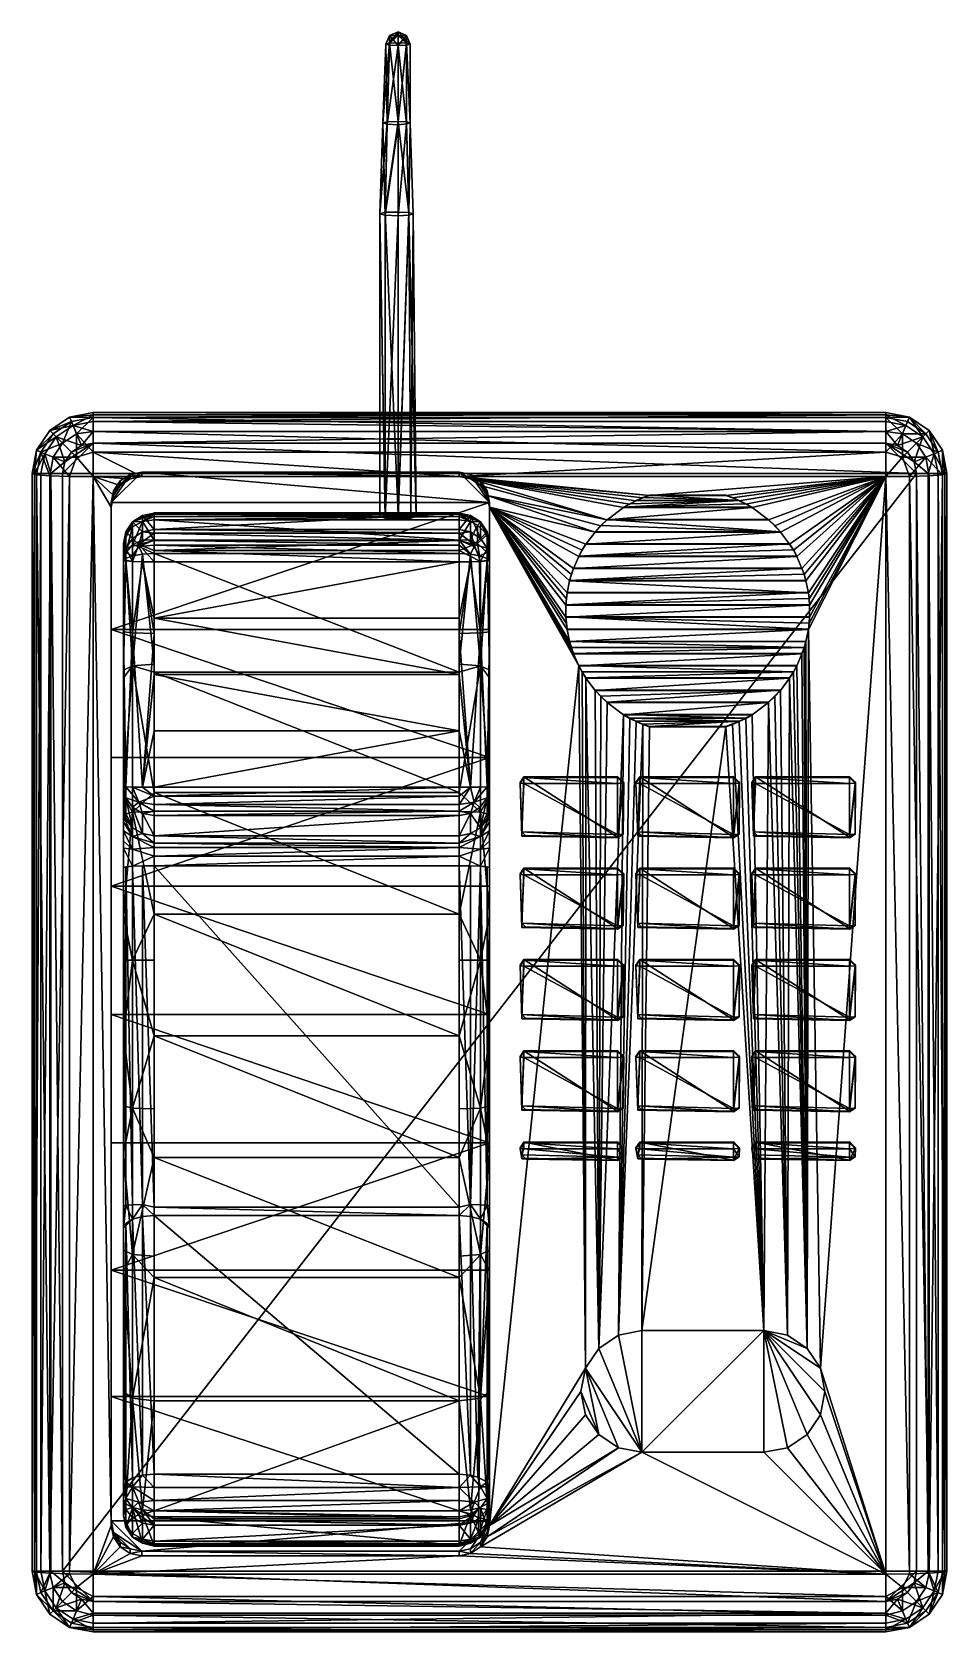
# Model space of a CAD drawing. Extents: x -0.036 to 0.114, y 0.012 to 0.275.
import ezdxf

# ---------------------------------------------------------------- set-up
doc = ezdxf.new("R2010")
doc.units = 0
doc.layers.add('ARCHIM3D', color=7, linetype='CONTINUOUS')

msp = doc.modelspace()

# ---------------------------------------------------------------- meshes
at = {"layer": 'ARCHIM3D', "color": 251}
mesh = msp.add_polyface(dxfattribs=at)
corners = [(0.02204, 0.19516, 0.05503), (0.02204, 0.19565, 0.05924), (0.02628, 0.19565, 0.05924), (0.02593, 0.24528, 0.05314), (0.02416, 0.24536, 0.05387), (0.02166, 0.25998, 0.04966), (0.02416, 0.25969, 0.04718), (0.02239, 0.25977, 0.04791), (0.02239, 0.26018, 0.05142), (0.02628, 0.19516, 0.05503), (0.02716, 0.19541, 0.05713), (0.02204, 0.24532, 0.05349), (0.02416, 0.19575, 0.06011), (0.02116, 0.24508, 0.05139), (0.02116, 0.19541, 0.05713), (0.02416, 0.19506, 0.05415), (0.02416, 0.24473, 0.04841), (0.02204, 0.24483, 0.04928), (0.02593, 0.24487, 0.04963), (0.02666, 0.24508, 0.05139), (0.02216, 0.27289, 0.04817), (0.02557, 0.25981, 0.04826), (0.02616, 0.25998, 0.04966), (0.02616, 0.27289, 0.04817), (0.02557, 0.27305, 0.04957), (0.02557, 0.26014, 0.05107), (0.02416, 0.26021, 0.05165), (0.02416, 0.27312, 0.05016), (0.02275, 0.2743, 0.04817), (0.02416, 0.27489, 0.04817), (0.02316, 0.27389, 0.04675), (0.02275, 0.27305, 0.04957), (0.02416, 0.2743, 0.04958), (0.02416, 0.2743, 0.04675), (0.02557, 0.2743, 0.04817), (0.02516, 0.27389, 0.04675), (0.02557, 0.27273, 0.04676), (0.02416, 0.27266, 0.04618), (0.02275, 0.27273, 0.04676)]
mesh.append_faces([[corners[k] for k in face] for face in [(9, 15, 18), (1, 12, 11), (36, 21, 37), (26, 27, 31), (30, 38, 28), (38, 20, 28), (37, 38, 30), (37, 30, 33), (31, 28, 20), (32, 31, 27), (31, 29, 28), (31, 32, 29), (32, 34, 29), (32, 24, 34), (24, 32, 27), (23, 34, 24), (36, 35, 23), (35, 34, 23), (37, 33, 35), (37, 35, 36)]], dxfattribs={"color": 251})
mesh.append_faces([[corners[k] for k in face] for face in [(15, 14, 0), (18, 16, 21), (26, 8, 11), (21, 6, 37), (8, 26, 31), (28, 33, 30), (29, 35, 33)]], dxfattribs={"vtx0": -1, "color": 251})
mesh.append_faces([[corners[k] for k in face] for face in [(7, 6, 17), (19, 18, 22), (4, 3, 26), (17, 16, 0), (25, 22, 24)]], dxfattribs={"vtx0": -1, "vtx1": -1, "color": 251})
mesh.append_faces([[corners[k] for k in face] for face in [(9, 1, 14), (9, 12, 1), (9, 2, 12), (5, 7, 17), (22, 25, 3), (13, 11, 8), (19, 3, 2), (13, 17, 0), (26, 25, 24)]], dxfattribs={"vtx0": -1, "vtx2": -1, "color": 251})
mesh.append_faces([[corners[k] for k in face] for face in [(16, 6, 21), (15, 16, 18), (10, 19, 2), (12, 4, 11), (14, 1, 13), (14, 13, 0), (38, 37, 7), (27, 26, 24)]], dxfattribs={"vtx1": -1, "color": 251})
mesh.append_faces([[corners[k] for k in face] for face in [(15, 9, 14), (13, 5, 17), (6, 16, 17), (18, 21, 22), (19, 22, 3), (3, 25, 26), (5, 13, 8), (19, 10, 18), (4, 12, 3), (1, 11, 13), (5, 20, 7), (37, 6, 7), (21, 36, 22), (8, 31, 5)]], dxfattribs={"vtx1": -1, "vtx2": -1, "color": 251})
mesh.append_faces([[corners[k] for k in face] for face in [(9, 10, 2), (4, 26, 11), (10, 9, 18), (12, 2, 3), (16, 15, 0), (20, 38, 7), (36, 23, 22), (22, 23, 24), (31, 20, 5), (28, 29, 33), (29, 34, 35)]], dxfattribs={"vtx2": -1, "color": 251})
at = {"layer": 'ARCHIM3D', "color": 31}
mesh = msp.add_polyface(dxfattribs=at)
corners = [(-0.03508, 0.20228, 0.04331), (-0.03438, 0.206, 0.04331), (-0.03584, 0.20247, 0.03949), (-0.03508, 0.20629, 0.03949), (-0.03291, 0.20211, 0.04655), (-0.03237, 0.20517, 0.04656), (-0.03084, 0.20747, 0.04656), (-0.03237, 0.209, 0.04331), (-0.03291, 0.20954, 0.03949), (-0.02967, 0.20201, 0.04871), (-0.02855, 0.20517, 0.04873), (-0.02584, 0.20197, 0.04948), (-0.02855, 0.209, 0.04656), (-0.02938, 0.211, 0.04331), (-0.02967, 0.21171, 0.03949), (-0.02584, 0.21166, 0.04343), (-0.03508, 0.20629, 0.005), (-0.03584, 0.20247, 0.005), (-0.03291, 0.20954, 0.005), (-0.02967, 0.21171, 0.005), (-0.02584, 0.21247, 0.005), (-0.03084, 0.20247, 0), (-0.03046, 0.20438, 0), (-0.02584, 0.20747, 0), (-0.02938, 0.206, 0), (-0.02775, 0.20709, 0), (-0.03373, 0.20573, 0.00146), (-0.03188, 0.2085, 0.00146), (-0.03275, 0.20247, 0.00038), (-0.03438, 0.20247, 0.00146), (-0.02911, 0.21035, 0.00146), (-0.03546, 0.20247, 0.00309), (-0.02584, 0.21209, 0.00309)]
mesh.append_faces([[corners[k] for k in face] for face in [(9, 10, 5), (10, 6, 5), (9, 5, 4), (10, 9, 11), (12, 6, 10), (13, 12, 15), (22, 21, 28), (28, 29, 26), (29, 31, 26), (31, 16, 26), (31, 17, 16), (30, 19, 32)]], dxfattribs={"color": 31})
mesh.append_faces([[corners[k] for k in face] for face in [(4, 1, 0), (1, 6, 7), (6, 13, 7)]], dxfattribs={"vtx0": -1, "color": 31})
mesh.append_faces([[corners[k] for k in face] for face in [(0, 1, 2), (1, 7, 3), (7, 13, 8), (13, 15, 14), (16, 17, 3), (8, 18, 3), (19, 18, 14), (24, 27, 25), (26, 16, 27), (19, 30, 18)]], dxfattribs={"vtx1": -1, "color": 31})
mesh.append_faces([[corners[k] for k in face] for face in [(21, 22, 23), (22, 24, 23), (26, 27, 22), (27, 30, 25)]], dxfattribs={"vtx1": -1, "vtx2": -1, "color": 31})
mesh.append_faces([[corners[k] for k in face] for face in [(1, 3, 2), (4, 5, 1), (1, 5, 6), (7, 8, 3), (13, 14, 8), (6, 12, 13), (17, 2, 3), (18, 16, 3), (18, 8, 14), (20, 19, 14), (24, 25, 23), (27, 24, 22), (22, 28, 26), (16, 18, 27), (30, 27, 18)]], dxfattribs={"vtx2": -1, "color": 31})
mesh = msp.add_polyface(dxfattribs=at)
corners = [(-0.02284, 0.19697, 0.04923), (-0.02246, 0.19889, 0.04932), (-0.02584, 0.20197, 0.04948), (-0.02138, 0.20051, 0.0494), (-0.01975, 0.20159, 0.04946), (-0.01784, 0.20197, 0.04948), (0.10416, 0.21247, 0.03949), (-0.02584, 0.21247, 0.03949), (-0.02584, 0.21166, 0.04343), (-0.02584, 0.20936, 0.04673), (0.10416, 0.20936, 0.04673), (-0.02584, 0.20595, 0.04886), (0.10416, 0.20595, 0.04886), (0.03416, 0.20197, 0.04948), (-0.02855, 0.20517, 0.04873), (-0.02855, 0.209, 0.04656), (-0.02967, 0.21171, 0.03949), (-0.02584, 0.21247, 0.005), (0.10916, 0.20247, 0), (-0.03084, 0.20247, 0), (-0.02584, 0.20747, 0), (-0.02911, 0.21035, 0.00146), (-0.02584, 0.20938, 0.00038), (-0.02775, 0.20709, 0), (-0.02584, 0.211, 0.00146), (-0.02584, 0.21209, 0.00309), (-0.02967, 0.21171, 0.005), (0.10416, 0.21209, 0.00309), (0.10416, 0.21247, 0.005), (0.10416, 0.20938, 0.00038), (0.03416, 0.20272, 0.03449), (-0.01784, 0.20272, 0.03449), (0.03916, 0.19772, 0.03424), (-0.02284, 0.19772, 0.03424), (-0.01975, 0.20234, 0.03447), (-0.02246, 0.19963, 0.03434), (-0.02138, 0.20125, 0.03442), (-0.02284, 0.15589, 0.03965), (-0.02284, 0.17689, 0.03757), (0.03916, 0.17689, 0.03757)]
mesh.append_faces([[corners[k] for k in face] for face in [(14, 2, 11), (15, 11, 9), (15, 14, 11), (15, 9, 8), (21, 24, 22), (22, 20, 23), (24, 21, 25), (26, 17, 25)]], dxfattribs={"color": 31})
mesh.append_faces([[corners[k] for k in face] for face in [(34, 5, 4), (1, 33, 35)]], dxfattribs={"vtx0": -1, "color": 31})
mesh.append_faces([[corners[k] for k in face] for face in [(18, 19, 20)]], dxfattribs={"vtx0": -1, "vtx1": -1, "vtx2": -1, "color": 31})
mesh.append_faces([[corners[k] for k in face] for face in [(11, 5, 13), (31, 33, 32), (34, 35, 33)]], dxfattribs={"vtx0": -1, "vtx2": -1, "color": 31})
mesh.append_faces([[corners[k] for k in face] for face in [(9, 10, 8), (11, 12, 9), (7, 17, 16), (25, 27, 24), (22, 24, 29), (35, 36, 1), (30, 13, 31), (39, 32, 38)]], dxfattribs={"vtx1": -1, "color": 31})
mesh.append_faces([[corners[k] for k in face] for face in [(0, 1, 2), (1, 3, 2), (3, 4, 2), (30, 31, 32), (31, 34, 33), (37, 38, 0)]], dxfattribs={"vtx1": -1, "vtx2": -1, "color": 31})
mesh.append_faces([[corners[k] for k in face] for face in [(4, 5, 2), (6, 7, 8), (11, 2, 5), (8, 7, 16), (17, 7, 6), (21, 22, 23), (25, 17, 28), (20, 22, 29), (34, 36, 35), (34, 4, 3), (34, 31, 5), (3, 36, 34), (1, 0, 33), (36, 3, 1), (13, 5, 31), (38, 33, 0), (32, 33, 38)]], dxfattribs={"vtx2": -1, "color": 31})
mesh = msp.add_polyface(dxfattribs=at)
corners = [(0.03607, 0.20159, 0.04946), (0.06541, 0.19887, 0.04932), (0.03416, 0.20197, 0.04948), (0.0643, 0.19847, 0.0493), (0.06321, 0.198, 0.04928), (0.06215, 0.19747, 0.04925), (0.06112, 0.19688, 0.04922), (0.05843, 0.19488, 0.04912), (0.05435, 0.1899, 0.04887), (0.05496, 0.19088, 0.04892), (0.03916, 0.19697, 0.04923), (0.05646, 0.19288, 0.04902), (0.03878, 0.19889, 0.04932), (0.05741, 0.19391, 0.04907), (0.03769, 0.20051, 0.0494), (0.10416, 0.21166, 0.04343), (0.10416, 0.21247, 0.03949), (-0.02584, 0.21166, 0.04343), (0.10416, 0.20936, 0.04673), (0.10416, 0.20595, 0.04886), (-0.02584, 0.20936, 0.04673), (-0.02584, 0.20595, 0.04886), (0.10416, 0.20747, 0), (0.10916, 0.20247, 0), (-0.02584, 0.20747, 0), (-0.02584, 0.21247, 0.005), (0.10416, 0.21247, 0.005), (0.10416, 0.21209, 0.00309), (0.10416, 0.211, 0.00146), (-0.02584, 0.211, 0.00146), (-0.02584, 0.21209, 0.00309), (0.10416, 0.20938, 0.00038), (0.03769, 0.20125, 0.03442), (0.03916, 0.19772, 0.03424), (0.03878, 0.19963, 0.03434), (0.03607, 0.20234, 0.03447), (0.03416, 0.20272, 0.03449), (0.0643, 0.19852, 0.0483), (0.06541, 0.19892, 0.04832), (0.06321, 0.19805, 0.04828), (0.06215, 0.19752, 0.04825), (0.06112, 0.19693, 0.04822), (0.05741, 0.19396, 0.04807), (0.05843, 0.19493, 0.04812), (0.05646, 0.19293, 0.04802)]
mesh.append_faces([[corners[k] for k in face] for face in [(25, 16, 26), (30, 26, 27), (32, 33, 34), (12, 32, 34), (0, 36, 35), (35, 14, 0), (4, 40, 39), (5, 41, 40)]], dxfattribs={"vtx0": -1, "color": 31})
mesh.append_faces([[corners[k] for k in face] for face in [(0, 1, 2), (22, 23, 24)]], dxfattribs={"vtx0": -1, "vtx1": -1, "color": 31})
mesh.append_faces([[corners[k] for k in face] for face in [(0, 7, 6), (9, 11, 10)]], dxfattribs={"vtx0": -1, "vtx1": -1, "vtx2": -1, "color": 31})
mesh.append_faces([[corners[k] for k in face] for face in [(0, 3, 1), (0, 4, 3), (0, 5, 4), (0, 6, 5), (11, 12, 10), (7, 14, 12), (7, 0, 14)]], dxfattribs={"vtx0": -1, "vtx2": -1, "color": 31})
mesh.append_faces([[corners[k] for k in face] for face in [(15, 16, 17), (22, 24, 31), (34, 33, 12), (37, 38, 3), (42, 43, 13)]], dxfattribs={"vtx1": -1, "color": 31})
mesh.append_faces([[corners[k] for k in face] for face in [(8, 9, 10), (11, 13, 12), (13, 7, 12), (19, 21, 2), (32, 35, 33), (35, 36, 33)]], dxfattribs={"vtx1": -1, "vtx2": -1, "color": 31})
mesh.append_faces([[corners[k] for k in face] for face in [(18, 15, 17), (19, 18, 20), (27, 28, 29), (29, 28, 31), (12, 14, 32), (33, 10, 12), (0, 2, 36), (35, 32, 14), (37, 3, 4), (4, 39, 37), (4, 5, 40), (5, 6, 41), (43, 7, 13), (11, 44, 42), (42, 13, 11)]], dxfattribs={"vtx2": -1, "color": 31})
mesh = msp.add_polyface(dxfattribs=at)
corners = [(0.1077, 0.211, 0.04331), (0.10799, 0.21171, 0.03949), (0.10416, 0.21166, 0.04343), (0.10416, 0.21247, 0.03949), (0.10687, 0.209, 0.04656), (0.10416, 0.20936, 0.04673), (0.11069, 0.209, 0.04331), (0.10916, 0.20747, 0.04656), (0.11123, 0.20954, 0.03949), (0.10416, 0.20595, 0.04886), (0.10687, 0.20517, 0.04873), (0.10416, 0.20197, 0.04948), (0.11069, 0.20517, 0.04656), (0.1134, 0.20629, 0.03949), (0.11269, 0.206, 0.04331), (0.1134, 0.20228, 0.04331), (0.10416, 0.20747, 0), (0.10878, 0.20438, 0), (0.10916, 0.20247, 0), (0.1077, 0.206, 0), (0.10607, 0.20709, 0), (0.10416, 0.21247, 0.005), (0.10799, 0.21171, 0.005), (0.11123, 0.20954, 0.005), (0.1134, 0.20629, 0.005), (0.11416, 0.20247, 0.03949), (0.10416, 0.21209, 0.00309), (0.10743, 0.21035, 0.00146), (0.10416, 0.211, 0.00146), (0.1102, 0.2085, 0.00146), (0.11205, 0.20573, 0.00146), (0.11378, 0.20247, 0.00309), (0.10416, 0.20938, 0.00038), (0.11107, 0.20247, 0.00038)]
mesh.append_faces([[corners[k] for k in face] for face in [(2, 4, 0), (2, 5, 4), (5, 9, 4), (9, 10, 4), (10, 7, 4), (9, 11, 10), (10, 12, 7), (21, 22, 26), (22, 27, 26), (27, 28, 26), (24, 31, 30), (32, 28, 27), (20, 16, 32)]], dxfattribs={"color": 31})
mesh.append_faces([[corners[k] for k in face] for face in [(4, 6, 0), (7, 14, 6), (12, 15, 14)]], dxfattribs={"vtx0": -1, "color": 31})
mesh.append_faces([[corners[k] for k in face] for face in [(30, 17, 29)]], dxfattribs={"vtx0": -1, "vtx1": -1, "color": 31})
mesh.append_faces([[corners[k] for k in face] for face in [(16, 17, 18), (16, 19, 17), (20, 27, 29)]], dxfattribs={"vtx0": -1, "vtx2": -1, "color": 31})
mesh.append_faces([[corners[k] for k in face] for face in [(0, 1, 2), (8, 1, 6), (13, 8, 14), (21, 3, 22), (23, 22, 8), (23, 8, 24), (23, 29, 22), (29, 23, 30), (19, 20, 29)]], dxfattribs={"vtx1": -1, "color": 31})
mesh.append_faces([[corners[k] for k in face] for face in [(1, 3, 2), (4, 7, 6), (1, 0, 6), (8, 6, 14), (7, 12, 14), (13, 14, 15), (16, 20, 19), (3, 1, 22), (22, 1, 8), (8, 13, 24), (24, 13, 25), (29, 27, 22), (23, 24, 30), (20, 32, 27), (17, 19, 29), (30, 33, 17)]], dxfattribs={"vtx2": -1, "color": 31})
mesh = msp.add_polyface(dxfattribs=at)
corners = [(0.05496, 0.19088, 0.04892), (0.08686, 0.19288, 0.04902), (0.05646, 0.19288, 0.04902), (0.08836, 0.19088, 0.04892), (0.10416, 0.20197, 0.04948), (0.06541, 0.19887, 0.04932), (0.0779, 0.19887, 0.04932), (0.03416, 0.20197, 0.04948), (0.07902, 0.19847, 0.0493), (0.08011, 0.198, 0.04928), (0.08117, 0.19747, 0.04925), (0.05843, 0.19488, 0.04912), (0.0822, 0.19688, 0.04922), (0.06112, 0.19688, 0.04922), (0.08489, 0.19488, 0.04912), (0.10416, 0.20595, 0.04886), (0.07902, 0.19852, 0.0483), (0.0779, 0.19892, 0.04832), (0.08011, 0.19805, 0.04828), (0.06541, 0.19892, 0.04832), (0.0643, 0.19852, 0.0483), (0.06321, 0.19805, 0.04828), (0.06215, 0.19752, 0.04825), (0.06112, 0.19693, 0.04822), (0.08117, 0.19752, 0.04825), (0.0822, 0.19693, 0.04822), (0.0643, 0.19847, 0.0493), (0.05496, 0.19093, 0.04792), (0.08836, 0.19093, 0.04792), (0.08489, 0.19493, 0.04812), (0.08686, 0.19293, 0.04802), (0.08591, 0.19396, 0.04807), (0.05843, 0.19493, 0.04812), (0.05741, 0.19396, 0.04807), (0.05646, 0.19293, 0.04802), (0.08591, 0.19391, 0.04907)]
mesh.append_faces([[corners[k] for k in face] for face in [(24, 9, 18), (16, 9, 8), (29, 30, 31), (29, 35, 14)]], dxfattribs={"vtx0": -1, "color": 31})
mesh.append_faces([[corners[k] for k in face] for face in [(0, 1, 2), (4, 5, 6), (11, 12, 13), (23, 24, 18)]], dxfattribs={"vtx0": -1, "vtx2": -1, "color": 31})
mesh.append_faces([[corners[k] for k in face] for face in [(16, 17, 18), (24, 25, 10), (16, 8, 17), (13, 12, 23), (19, 17, 5), (27, 28, 0), (31, 30, 35), (30, 34, 1), (32, 29, 11)]], dxfattribs={"vtx1": -1, "color": 31})
mesh.append_faces([[corners[k] for k in face] for face in [(0, 3, 1), (4, 7, 5), (6, 8, 4), (8, 9, 4), (9, 10, 4), (11, 14, 12), (17, 19, 18), (19, 20, 18), (20, 21, 18), (21, 22, 18), (22, 23, 18), (29, 32, 30), (32, 33, 30)]], dxfattribs={"vtx1": -1, "vtx2": -1, "color": 31})
mesh.append_faces([[corners[k] for k in face] for face in [(7, 4, 15), (23, 25, 24), (24, 10, 9), (25, 12, 10), (16, 18, 9), (8, 6, 17), (12, 25, 23), (19, 5, 26), (17, 6, 5), (28, 3, 0), (33, 34, 30), (30, 1, 35), (29, 31, 35), (34, 2, 1), (29, 14, 11)]], dxfattribs={"vtx2": -1, "color": 31})
mesh = msp.add_polyface(dxfattribs=at)
corners = [(0.10416, 0.20197, 0.04948), (0.09156, 0.1779, 0.04827), (0.09143, 0.1769, 0.04822), (0.09163, 0.1789, 0.04832), (0.09163, 0.1809, 0.04842), (0.09156, 0.1819, 0.04847), (0.09143, 0.18289, 0.04852), (0.09074, 0.1859, 0.04867), (0.09102, 0.18489, 0.04862), (0.09039, 0.18689, 0.04872), (0.08952, 0.18889, 0.04882), (0.08897, 0.1899, 0.04887), (0.08836, 0.19088, 0.04892), (0.08686, 0.19288, 0.04902), (0.08591, 0.19391, 0.04907), (0.08489, 0.19488, 0.04912), (0.08117, 0.19747, 0.04925), (0.0822, 0.19688, 0.04922), (0.10799, 0.20201, 0.04871), (0.10687, 0.20517, 0.04873), (0.11069, 0.20517, 0.04656), (0.11123, 0.20211, 0.04655), (0.1134, 0.20228, 0.04331), (0.11416, 0.20247, 0.03949), (0.1134, 0.20629, 0.03949), (0.11416, 0.20247, 0.005), (0.1134, 0.20629, 0.005), (0.11378, 0.20247, 0.00309), (0.11269, 0.20247, 0.00146), (0.11205, 0.20573, 0.00146), (0.11107, 0.20247, 0.00038), (0.10916, 0.20247, 0), (0.10878, 0.20438, 0), (0.09143, 0.17695, 0.04722), (0.09156, 0.17795, 0.04727), (0.09163, 0.17895, 0.04732), (0.09039, 0.1729, 0.04802), (0.09074, 0.1739, 0.04807), (0.09039, 0.17296, 0.04702), (0.09074, 0.17395, 0.04707), (0.09102, 0.17495, 0.04712), (0.09102, 0.1749, 0.04812), (0.08897, 0.16989, 0.04787), (0.08952, 0.17091, 0.04792), (0.08952, 0.17096, 0.04692), (0.09163, 0.18094, 0.04742), (0.09156, 0.18195, 0.04747), (0.09143, 0.18294, 0.04752), (0.09102, 0.18494, 0.04762), (0.09074, 0.18595, 0.04767), (0.09039, 0.18694, 0.04772), (0.08952, 0.18894, 0.04782), (0.08897, 0.18995, 0.04787)]
mesh.append_faces([[corners[k] for k in face] for face in [(0, 18, 19), (19, 18, 20), (18, 21, 20), (27, 28, 29), (26, 25, 27), (30, 31, 32), (29, 28, 30)]], dxfattribs={"color": 31})
mesh.append_faces([[corners[k] for k in face] for face in [(33, 1, 34), (1, 35, 34), (37, 40, 39), (5, 47, 46)]], dxfattribs={"vtx0": -1, "color": 31})
mesh.append_faces([[corners[k] for k in face] for face in [(0, 4, 3), (0, 10, 9), (0, 13, 12), (8, 6, 0), (17, 15, 0)]], dxfattribs={"vtx0": -1, "vtx1": -1, "vtx2": -1, "color": 31})
mesh.append_faces([[corners[k] for k in face] for face in [(0, 1, 2), (0, 3, 1), (0, 5, 4), (0, 6, 5), (0, 7, 8), (0, 9, 7), (0, 11, 10), (0, 12, 11), (0, 14, 13), (0, 15, 14)]], dxfattribs={"vtx0": -1, "vtx2": -1, "color": 31})
mesh.append_faces([[corners[k] for k in face] for face in [(23, 24, 22), (25, 26, 23), (36, 37, 38), (4, 5, 45), (8, 7, 48), (49, 7, 50)]], dxfattribs={"vtx1": -1, "color": 31})
mesh.append_faces([[corners[k] for k in face] for face in [(16, 17, 0)]], dxfattribs={"vtx1": -1, "vtx2": -1, "color": 31})
mesh.append_faces([[corners[k] for k in face] for face in [(20, 21, 22), (33, 2, 1), (1, 3, 35), (37, 39, 38), (37, 41, 40), (42, 43, 44), (5, 46, 45), (5, 6, 47), (7, 49, 48), (7, 9, 50), (51, 10, 11), (11, 52, 51)]], dxfattribs={"vtx2": -1, "color": 31})
mesh = msp.add_polyface(dxfattribs=at)
corners = [(0.03916, 0.02996, 0.04087), (0.05492, 0.05575, 0.04216), (0.0538, 0.17091, 0.04792), (0.05416, 0.05193, 0.04197), (0.05492, 0.04811, 0.04178), (0.05709, 0.05899, 0.04233), (0.05496, 0.16891, 0.04782), (0.06033, 0.06116, 0.04243), (0.06112, 0.16292, 0.04752), (0.06321, 0.16179, 0.04747), (0.06215, 0.16232, 0.04749), (0.0643, 0.16132, 0.04744), (0.06416, 0.06192, 0.04247), (-0.02284, 0.02996, 0.04087), (-0.02584, 0.20197, 0.04948), (-0.02584, 0.02197, 0.04048), (0.06541, 0.16092, 0.04742), (-0.03584, 0.02247, 0.03049), (-0.03584, 0.20247, 0.005), (-0.03584, 0.02247, 0.005), (-0.03584, 0.20247, 0.03949), (-0.03508, 0.02228, 0.03431), (-0.03291, 0.02211, 0.03755), (-0.03508, 0.20228, 0.04331), (-0.02967, 0.02201, 0.03971), (-0.02967, 0.20201, 0.04871), (0.10916, 0.20247, 0), (0.10916, 0.02247, 0), (-0.03084, 0.02247, 0), (-0.03546, 0.20247, 0.00309), (-0.03546, 0.02247, 0.00309), (-0.03438, 0.20247, 0.00146), (-0.03438, 0.02247, 0.00146), (-0.03275, 0.02247, 0.00038), (-0.03275, 0.20247, 0.00038), (0.03916, 0.09268, 0.03838), (0.03916, 0.11372, 0.04006), (0.03916, 0.19697, 0.04923), (0.03916, 0.07179, 0.03545), (0.03916, 0.05111, 0.03128), (-0.02284, 0.09268, 0.03838), (-0.02284, 0.11372, 0.04006), (-0.02284, 0.19697, 0.04923), (-0.02284, 0.07179, 0.03545), (-0.02284, 0.05111, 0.03128), (-0.02284, 0.13481, 0.04048), (0.03916, 0.13481, 0.04048), (0.03916, 0.03071, 0.02589), (0.05709, 0.04487, 0.04162), (0.06033, 0.0427, 0.04151), (0.06416, 0.04194, 0.04147)]
mesh.append_faces([[corners[k] for k in face] for face in [(17, 18, 19), (19, 29, 30)]], dxfattribs={"vtx0": -1, "color": 31})
mesh.append_faces([[corners[k] for k in face] for face in [(35, 0, 36)]], dxfattribs={"vtx0": -1, "vtx1": -1, "color": 31})
mesh.append_faces([[corners[k] for k in face] for face in [(0, 1, 2), (0, 3, 1), (0, 4, 3), (1, 5, 6), (5, 7, 8), (7, 12, 11), (48, 3, 4), (48, 1, 3), (48, 49, 1), (49, 50, 1), (50, 5, 1), (50, 7, 5), (50, 12, 7)]], dxfattribs={"vtx0": -1, "vtx1": -1, "vtx2": -1, "color": 31})
mesh.append_faces([[corners[k] for k in face] for face in [(7, 9, 10), (7, 11, 9), (13, 14, 15), (41, 42, 13), (13, 43, 40), (13, 44, 43)]], dxfattribs={"vtx0": -1, "vtx2": -1, "color": 31})
mesh.append_faces([[corners[k] for k in face] for face in [(21, 22, 23), (24, 25, 22), (33, 34, 28), (33, 32, 34), (41, 36, 45), (40, 35, 41), (40, 43, 35), (44, 39, 43), (39, 44, 47)]], dxfattribs={"vtx1": -1, "color": 31})
mesh.append_faces([[corners[k] for k in face] for face in [(16, 11, 12), (26, 27, 28), (0, 37, 36), (35, 38, 0), (38, 39, 0), (40, 41, 13)]], dxfattribs={"vtx1": -1, "vtx2": -1, "color": 31})
mesh.append_faces([[corners[k] for k in face] for face in [(20, 17, 21), (24, 15, 14), (31, 32, 30), (36, 46, 45), (35, 36, 41), (43, 38, 35), (39, 38, 43)]], dxfattribs={"vtx2": -1, "color": 31})
mesh = msp.add_polyface(dxfattribs=at)
corners = [(0.03916, 0.19697, 0.04923), (0.03916, 0.02996, 0.04087), (0.0538, 0.17091, 0.04792), (0.05492, 0.05575, 0.04216), (0.05435, 0.16989, 0.04787), (0.05496, 0.16891, 0.04782), (0.05709, 0.05899, 0.04233), (0.05646, 0.16691, 0.04772), (0.05741, 0.16588, 0.04767), (0.05843, 0.16492, 0.04762), (0.06112, 0.16292, 0.04752), (0.06033, 0.06116, 0.04243), (0.06215, 0.16232, 0.04749), (-0.02284, 0.02996, 0.04087), (-0.02284, 0.19697, 0.04923), (-0.02584, 0.20197, 0.04948), (-0.03584, 0.02247, 0.03049), (-0.03584, 0.20247, 0.03949), (-0.03584, 0.20247, 0.005), (-0.03508, 0.20228, 0.04331), (-0.03508, 0.02228, 0.03431), (-0.03291, 0.02211, 0.03755), (-0.03291, 0.20211, 0.04655), (-0.02967, 0.20201, 0.04871), (-0.02967, 0.02201, 0.03971), (0.10916, 0.20247, 0), (-0.03084, 0.02247, 0), (-0.03084, 0.20247, 0), (-0.03546, 0.20247, 0.00309), (-0.03438, 0.20247, 0.00146), (-0.03546, 0.02247, 0.00309), (-0.03584, 0.02247, 0.005), (-0.03275, 0.20247, 0.00038), (-0.03438, 0.02247, 0.00146), (0.03916, 0.13481, 0.04048), (0.03916, 0.11372, 0.04006), (0.03916, 0.15589, 0.03965), (-0.02284, 0.11372, 0.04006), (-0.02284, 0.13481, 0.04048), (-0.02284, 0.15589, 0.03965), (0.03916, 0.17689, 0.03757), (-0.02284, 0.17689, 0.03757), (0.08897, 0.16994, 0.04687), (0.0538, 0.17096, 0.04692), (0.05435, 0.16994, 0.04687), (0.05496, 0.16896, 0.04682), (0.08836, 0.16896, 0.04682), (0.05646, 0.16696, 0.04672), (0.05741, 0.16593, 0.04667), (0.05843, 0.16496, 0.04662), (0.06215, 0.16237, 0.04649), (0.06321, 0.16179, 0.04747), (0.06112, 0.16297, 0.04652), (0.06321, 0.16184, 0.04647), (0.0643, 0.16137, 0.04644), (0.0643, 0.16132, 0.04744), (0.06541, 0.16097, 0.04642), (0.06541, 0.16092, 0.04742)]
mesh.append_faces([[corners[k] for k in face] for face in [(44, 5, 45), (8, 49, 48)]], dxfattribs={"vtx0": -1, "color": 31})
mesh.append_faces([[corners[k] for k in face] for face in [(6, 7, 5), (6, 10, 9)]], dxfattribs={"vtx0": -1, "vtx1": -1, "vtx2": -1, "color": 31})
mesh.append_faces([[corners[k] for k in face] for face in [(3, 4, 2), (3, 5, 4), (6, 8, 7), (6, 9, 8), (11, 12, 10), (25, 26, 27), (0, 34, 35), (0, 36, 34), (42, 43, 44)]], dxfattribs={"vtx0": -1, "vtx2": -1, "color": 31})
mesh.append_faces([[corners[k] for k in face] for face in [(19, 17, 20), (23, 24, 15), (28, 29, 30), (40, 41, 36), (34, 36, 38), (45, 5, 46), (44, 43, 4), (7, 8, 47), (50, 52, 12), (54, 55, 56), (54, 53, 55)]], dxfattribs={"vtx1": -1, "color": 31})
mesh.append_faces([[corners[k] for k in face] for face in [(0, 1, 2), (13, 14, 15), (37, 38, 14), (38, 39, 14)]], dxfattribs={"vtx1": -1, "vtx2": -1, "color": 31})
mesh.append_faces([[corners[k] for k in face] for face in [(16, 17, 18), (21, 22, 19), (23, 22, 21), (31, 18, 28), (32, 27, 26), (33, 29, 32), (41, 39, 36), (36, 39, 38), (43, 2, 4), (44, 4, 5), (8, 48, 47), (8, 9, 49), (50, 12, 51), (51, 53, 50), (52, 10, 12), (53, 51, 55), (55, 57, 56)]], dxfattribs={"vtx2": -1, "color": 31})
mesh = msp.add_polyface(dxfattribs=at)
corners = [(0.08489, 0.16492, 0.04762), (0.06112, 0.16292, 0.04752), (0.0822, 0.16292, 0.04752), (0.05843, 0.16492, 0.04762), (0.08836, 0.16891, 0.04782), (0.05646, 0.16691, 0.04772), (0.08686, 0.16691, 0.04772), (0.05496, 0.16891, 0.04782), (0.10416, 0.20197, 0.04948), (0.09143, 0.1769, 0.04822), (0.0934, 0.05575, 0.04216), (0.10916, 0.20247, 0), (0.11107, 0.20247, 0.00038), (0.11107, 0.02247, 0.00038), (0.11269, 0.20247, 0.00146), (0.11269, 0.02247, 0.00146), (0.08897, 0.16994, 0.04687), (0.05496, 0.16896, 0.04682), (0.08836, 0.16896, 0.04682), (0.05435, 0.16994, 0.04687), (0.08897, 0.16989, 0.04787), (0.08952, 0.17096, 0.04692), (0.08686, 0.16696, 0.04672), (0.08489, 0.16496, 0.04662), (0.08591, 0.16593, 0.04667), (0.05843, 0.16496, 0.04662), (0.05741, 0.16593, 0.04667), (0.05646, 0.16696, 0.04672), (0.08591, 0.16588, 0.04767), (0.07902, 0.16137, 0.04644), (0.08011, 0.16184, 0.04647), (0.0779, 0.16097, 0.04642), (0.06541, 0.16097, 0.04642), (0.0643, 0.16137, 0.04644), (0.06321, 0.16184, 0.04647), (0.06215, 0.16237, 0.04649), (0.08117, 0.16237, 0.04649), (0.06112, 0.16297, 0.04652), (0.0822, 0.16297, 0.04652), (0.08011, 0.16179, 0.04747), (0.07902, 0.16132, 0.04744), (0.0779, 0.16092, 0.04742), (0.08117, 0.16232, 0.04749), (0.06541, 0.16092, 0.04742)]
mesh.append_faces([[corners[k] for k in face] for face in [(16, 17, 18), (22, 23, 24), (0, 24, 23), (28, 22, 24), (29, 39, 30)]], dxfattribs={"vtx0": -1, "color": 31})
mesh.append_faces([[corners[k] for k in face] for face in [(8, 9, 10)]], dxfattribs={"vtx0": -1, "vtx1": -1, "vtx2": -1, "color": 31})
mesh.append_faces([[corners[k] for k in face] for face in [(0, 1, 2), (4, 5, 6), (16, 19, 17), (22, 25, 23), (22, 26, 25), (30, 32, 31), (30, 33, 32), (30, 34, 33), (30, 35, 34), (36, 37, 35)]], dxfattribs={"vtx0": -1, "vtx2": -1, "color": 31})
mesh.append_faces([[corners[k] for k in face] for face in [(16, 20, 21), (25, 3, 23), (22, 6, 27), (29, 30, 31), (29, 31, 40), (36, 42, 38), (36, 30, 42), (32, 43, 31), (2, 1, 38)]], dxfattribs={"vtx1": -1, "color": 31})
mesh.append_faces([[corners[k] for k in face] for face in [(0, 3, 1), (4, 7, 5), (30, 36, 35)]], dxfattribs={"vtx1": -1, "vtx2": -1, "color": 31})
mesh.append_faces([[corners[k] for k in face] for face in [(11, 12, 13), (12, 14, 15), (18, 4, 20), (20, 16, 18), (7, 4, 18), (22, 27, 26), (0, 28, 24), (28, 6, 22), (3, 0, 23), (6, 5, 27), (36, 38, 37), (29, 40, 39), (31, 41, 40), (30, 39, 42), (42, 2, 38), (43, 41, 31), (1, 37, 38)]], dxfattribs={"vtx2": -1, "color": 31})
mesh = msp.add_polyface(dxfattribs=at)
corners = [(0.06416, 0.06192, 0.04247), (0.0779, 0.16092, 0.04742), (0.06541, 0.16092, 0.04742), (0.08416, 0.06192, 0.04247), (0.08117, 0.16232, 0.04749), (0.0822, 0.16292, 0.04752), (0.08011, 0.16179, 0.04747), (0.07902, 0.16132, 0.04744), (0.08489, 0.16492, 0.04762), (0.08591, 0.16588, 0.04767), (0.08799, 0.06116, 0.04243), (0.08686, 0.16691, 0.04772), (0.08836, 0.16891, 0.04782), (0.08897, 0.16989, 0.04787), (0.09123, 0.05899, 0.04233), (0.08952, 0.17091, 0.04792), (0.09039, 0.1729, 0.04802), (0.09074, 0.1739, 0.04807), (0.09102, 0.1749, 0.04812), (0.09143, 0.1769, 0.04822), (0.10416, 0.02197, 0.04048), (0.10416, 0.20197, 0.04948), (0.0934, 0.05575, 0.04216), (0.1134, 0.20228, 0.04331), (0.1134, 0.02228, 0.03431), (0.11416, 0.20247, 0.03949), (0.11416, 0.02247, 0.03049), (0.11123, 0.20211, 0.04655), (0.11123, 0.02211, 0.03755), (0.10799, 0.20201, 0.04871), (0.10799, 0.02201, 0.03971), (0.11416, 0.20247, 0.005), (0.11416, 0.02247, 0.005), (0.11378, 0.02247, 0.00309), (0.11378, 0.20247, 0.00309), (0.11269, 0.20247, 0.00146), (0.11269, 0.02247, 0.00146), (0.10916, 0.02247, 0), (0.10916, 0.20247, 0), (0.11107, 0.02247, 0.00038), (0.11107, 0.20247, 0.00038), (0.06416, 0.04194, 0.04147), (0.08416, 0.04194, 0.04147), (0.08799, 0.0427, 0.04151), (0.09123, 0.04487, 0.04162), (0.0934, 0.04811, 0.04178), (0.09416, 0.05193, 0.04197)]
mesh.append_faces([[corners[k] for k in face] for face in [(31, 26, 32), (33, 35, 34), (40, 36, 39)]], dxfattribs={"vtx0": -1, "color": 31})
mesh.append_faces([[corners[k] for k in face] for face in [(4, 3, 5), (9, 10, 11), (13, 14, 15), (17, 14, 18)]], dxfattribs={"vtx0": -1, "vtx1": -1, "color": 31})
mesh.append_faces([[corners[k] for k in face] for face in [(0, 3, 1), (3, 8, 5), (10, 12, 11), (8, 3, 10), (14, 16, 15), (12, 10, 14), (14, 19, 18), (19, 14, 22), (41, 3, 0), (41, 42, 3), (42, 43, 3), (43, 44, 3), (44, 45, 3), (45, 46, 3), (46, 22, 3), (22, 14, 3), (14, 10, 3)]], dxfattribs={"vtx0": -1, "vtx1": -1, "vtx2": -1, "color": 31})
mesh.append_faces([[corners[k] for k in face] for face in [(0, 1, 2)]], dxfattribs={"vtx0": -1, "vtx2": -1, "color": 31})
mesh.append_faces([[corners[k] for k in face] for face in [(23, 24, 25), (27, 28, 23), (27, 29, 28), (29, 21, 30), (37, 38, 39)]], dxfattribs={"vtx1": -1, "color": 31})
mesh.append_faces([[corners[k] for k in face] for face in [(4, 6, 3), (6, 7, 3), (7, 1, 3), (9, 8, 10), (13, 12, 14), (17, 16, 14), (20, 21, 22)]], dxfattribs={"vtx1": -1, "vtx2": -1, "color": 31})
mesh.append_faces([[corners[k] for k in face] for face in [(24, 26, 25), (28, 24, 23), (29, 30, 28), (21, 20, 30), (31, 25, 26), (32, 33, 34), (34, 31, 32), (33, 36, 35)]], dxfattribs={"vtx2": -1, "color": 31})
mesh = msp.add_polyface(dxfattribs=at)
corners = [(0.03916, 0.19697, 0.04923), (0.0538, 0.17091, 0.04792), (0.05292, 0.1729, 0.04802), (0.05258, 0.1739, 0.04807), (0.05229, 0.1749, 0.04812), (0.05189, 0.1769, 0.04822), (0.05176, 0.1779, 0.04827), (0.05168, 0.1789, 0.04832), (0.05168, 0.1809, 0.04842), (0.05176, 0.1819, 0.04847), (0.05189, 0.18289, 0.04852), (0.05229, 0.18489, 0.04862), (0.05258, 0.1859, 0.04867), (0.05292, 0.18689, 0.04872), (0.0538, 0.18889, 0.04882), (0.05435, 0.1899, 0.04887), (0.09163, 0.1809, 0.04842), (0.03916, 0.17689, 0.03757), (0.03916, 0.15589, 0.03965), (0.03916, 0.19772, 0.03424), (0.05176, 0.17795, 0.04727), (0.05189, 0.17695, 0.04722), (0.05168, 0.17895, 0.04732), (0.09143, 0.17695, 0.04722), (0.09163, 0.17895, 0.04732), (0.05258, 0.17395, 0.04707), (0.05229, 0.17495, 0.04712), (0.05292, 0.17296, 0.04702), (0.05168, 0.18094, 0.04742), (0.05189, 0.18294, 0.04752), (0.05176, 0.18195, 0.04747), (0.09143, 0.18294, 0.04752), (0.05229, 0.18494, 0.04762), (0.05292, 0.18694, 0.04772), (0.05258, 0.18595, 0.04767), (0.05435, 0.18995, 0.04787), (0.0538, 0.18894, 0.04782), (0.05496, 0.19093, 0.04792), (0.05496, 0.19088, 0.04892)]
mesh.append_faces([[corners[k] for k in face] for face in [(6, 21, 20), (28, 29, 30), (9, 28, 30), (32, 33, 34), (15, 36, 35)]], dxfattribs={"vtx0": -1, "color": 31})
mesh.append_faces([[corners[k] for k in face] for face in [(0, 1, 2), (4, 5, 0), (7, 8, 0), (10, 11, 0), (13, 14, 0)]], dxfattribs={"vtx0": -1, "vtx1": -1, "vtx2": -1, "color": 31})
mesh.append_faces([[corners[k] for k in face] for face in [(7, 16, 8), (0, 17, 18), (28, 31, 29)]], dxfattribs={"vtx0": -1, "vtx2": -1, "color": 31})
mesh.append_faces([[corners[k] for k in face] for face in [(20, 21, 22), (20, 22, 6), (22, 24, 7), (25, 26, 3), (2, 27, 3), (8, 16, 28), (32, 34, 11), (35, 36, 37)]], dxfattribs={"vtx1": -1, "color": 31})
mesh.append_faces([[corners[k] for k in face] for face in [(2, 3, 0), (3, 4, 0), (5, 6, 0), (6, 7, 0), (8, 9, 0), (9, 10, 0), (11, 12, 0), (12, 13, 0), (14, 15, 0), (21, 23, 22)]], dxfattribs={"vtx1": -1, "vtx2": -1, "color": 31})
mesh.append_faces([[corners[k] for k in face] for face in [(0, 19, 17), (22, 7, 6), (6, 5, 21), (26, 4, 3), (27, 25, 3), (9, 30, 29), (29, 10, 9), (9, 8, 28), (12, 34, 33), (33, 13, 12), (34, 12, 11), (15, 35, 37), (37, 38, 15), (15, 14, 36)]], dxfattribs={"vtx2": -1, "color": 31})
at = {"layer": 'ARCHIM3D', "color": 42}
mesh = msp.add_polyface(dxfattribs=at)
corners = [(-0.02084, 0.18802, 0.06632), (-0.02084, 0.19101, 0.06268), (-0.02084, 0.17901, 0.03988), (-0.02084, 0.18831, 0.03932), (-0.02046, 0.18854, 0.06816), (-0.02084, 0.17024, 0.07051), (-0.01938, 0.17094, 0.07402), (-0.01938, 0.18897, 0.06973), (-0.01775, 0.18926, 0.07077), (-0.01834, 0.19052, 0.06986), (-0.01938, 0.19076, 0.06856), (-0.02046, 0.1895, 0.06753), (-0.01775, 0.1916, 0.06925), (-0.01775, 0.19459, 0.0656), (-0.01938, 0.19375, 0.06492), (-0.02046, 0.19249, 0.06389), (-0.01938, 0.19453, 0.06227), (-0.02046, 0.19292, 0.06246), (-0.01775, 0.1956, 0.06214), (-0.01775, 0.1929, 0.03879), (-0.01938, 0.19182, 0.03891), (-0.02046, 0.19021, 0.0391), (-0.01834, 0.19081, 0.03579), (-0.01938, 0.18807, 0.03579), (-0.02046, 0.18818, 0.03741), (-0.01938, 0.17633, 0.03648), (-0.01775, 0.188, 0.03471), (-0.02084, 0.1765, 0.04)]
mesh.append_faces([[corners[k] for k in face] for face in [(4, 0, 5), (6, 7, 4), (8, 7, 6), (7, 9, 10), (11, 0, 4), (9, 7, 8), (12, 10, 9), (1, 16, 17), (16, 15, 14), (16, 1, 15), (16, 14, 13), (22, 21, 20), (22, 23, 21), (23, 3, 21), (22, 20, 19), (3, 23, 24), (25, 23, 26), (25, 27, 24), (24, 23, 25)]], dxfattribs={"color": 42})
mesh.append_faces([[corners[k] for k in face] for face in [(11, 14, 15), (17, 20, 21)]], dxfattribs={"vtx0": -1, "color": 42})
mesh.append_faces([[corners[k] for k in face] for face in [(10, 11, 7), (27, 2, 24)]], dxfattribs={"vtx1": -1, "color": 42})
mesh.append_faces([[corners[k] for k in face] for face in [(0, 1, 2)]], dxfattribs={"vtx1": -1, "vtx2": -1, "color": 42})
mesh.append_faces([[corners[k] for k in face] for face in [(1, 3, 2), (11, 4, 7), (10, 12, 13), (13, 14, 10), (0, 11, 15), (15, 1, 0), (11, 10, 14), (16, 18, 19), (19, 20, 16), (1, 17, 21), (21, 3, 1), (17, 16, 20), (2, 3, 24)]], dxfattribs={"vtx2": -1, "color": 42})
mesh = msp.add_polyface(dxfattribs=at)
corners = [(-0.01584, 0.17875, 0.03489), (-0.01584, 0.18798, 0.03433), (0.03416, 0.18798, 0.03433), (0.03416, 0.19151, 0.03548), (-0.01584, 0.19151, 0.03548), (-0.01584, 0.19271, 0.03694), (-0.01584, 0.19328, 0.03875), (0.03416, 0.19271, 0.03694), (-0.01584, 0.18985, 0.03456), (-0.01584, 0.19598, 0.0621), (0.03416, 0.19598, 0.0621), (-0.01584, 0.19543, 0.06501), (0.03416, 0.19543, 0.06501), (-0.01584, 0.19581, 0.06409), (-0.01584, 0.19488, 0.06585), (-0.01584, 0.196, 0.0631), (0.03416, 0.196, 0.0631), (-0.01584, 0.19155, 0.06985), (0.03416, 0.19155, 0.06985), (-0.01584, 0.19075, 0.07051), (-0.01584, 0.18936, 0.07114), (0.03416, 0.18936, 0.07114), (0.03416, 0.19075, 0.07051), (-0.01584, 0.17121, 0.07541), (-0.01775, 0.18926, 0.07077), (-0.01834, 0.19052, 0.06986), (-0.01775, 0.1916, 0.06925), (-0.01775, 0.19459, 0.0656), (-0.01775, 0.1956, 0.06214), (-0.01938, 0.19453, 0.06227), (-0.01775, 0.1929, 0.03879), (-0.01834, 0.19081, 0.03579), (-0.01938, 0.18807, 0.03579), (-0.01775, 0.188, 0.03471), (-0.01584, 0.17626, 0.035)]
mesh.append_faces([[corners[k] for k in face] for face in [(23, 20, 24), (17, 25, 19), (25, 20, 19), (25, 24, 20), (25, 17, 26), (9, 28, 29), (9, 29, 15), (27, 11, 13), (27, 14, 11), (4, 31, 5), (31, 30, 5), (30, 6, 5), (4, 8, 31), (8, 1, 31), (1, 32, 31), (1, 33, 32), (33, 0, 34), (33, 1, 0)]], dxfattribs={"color": 42})
mesh.append_faces([[corners[k] for k in face] for face in [(29, 13, 15), (28, 6, 30)]], dxfattribs={"vtx0": -1, "color": 42})
mesh.append_faces([[corners[k] for k in face] for face in [(5, 6, 7), (11, 12, 13), (11, 14, 12), (15, 13, 16), (26, 17, 27)]], dxfattribs={"vtx1": -1, "color": 42})
mesh.append_faces([[corners[k] for k in face] for face in [(0, 1, 2), (3, 4, 5), (8, 4, 3), (2, 1, 8), (6, 9, 10), (9, 15, 16), (14, 17, 18), (19, 20, 21), (17, 19, 22), (17, 14, 27), (29, 27, 13), (28, 9, 6)]], dxfattribs={"vtx2": -1, "color": 42})
mesh = msp.add_polyface(dxfattribs=at)
corners = [(0.03416, 0.18936, 0.07114), (-0.01584, 0.18936, 0.07114), (0.03416, 0.16991, 0.07572), (-0.01584, 0.17875, 0.03489), (0.03416, 0.18798, 0.03433), (0.03416, 0.17875, 0.03489), (0.03416, 0.19271, 0.03694), (0.03416, 0.19151, 0.03548), (-0.01584, 0.19271, 0.03694), (-0.01584, 0.19328, 0.03875), (0.03416, 0.19328, 0.03875), (0.03416, 0.18985, 0.03456), (-0.01584, 0.18985, 0.03456), (0.03416, 0.19598, 0.0621), (0.03416, 0.19543, 0.06501), (0.03416, 0.19581, 0.06409), (-0.01584, 0.19581, 0.06409), (-0.01584, 0.19488, 0.06585), (0.03416, 0.19488, 0.06585), (-0.01584, 0.19598, 0.0621), (0.03416, 0.196, 0.0631), (0.03416, 0.19155, 0.06985), (0.03416, 0.19075, 0.07051), (-0.01584, 0.19075, 0.07051), (-0.01584, 0.19155, 0.06985), (0.03607, 0.18926, 0.07077), (0.03416, 0.17121, 0.07541), (0.03666, 0.19052, 0.06986), (0.03607, 0.1916, 0.06925), (0.03607, 0.19459, 0.0656), (0.03769, 0.19453, 0.06227), (0.03607, 0.1956, 0.06214), (0.03607, 0.1929, 0.03879), (0.03666, 0.19081, 0.03579), (0.03769, 0.18807, 0.03579), (0.03607, 0.188, 0.03471), (0.03416, 0.17626, 0.035)]
mesh.append_faces([[corners[k] for k in face] for face in [(25, 0, 26), (27, 28, 21), (21, 22, 25), (22, 0, 25), (25, 27, 21), (13, 20, 30), (15, 14, 29), (14, 18, 29), (13, 30, 31), (7, 6, 33), (6, 32, 33), (6, 10, 32), (33, 11, 7), (4, 34, 35), (36, 5, 35), (5, 4, 35)]], dxfattribs={"color": 42})
mesh.append_faces([[corners[k] for k in face] for face in [(3, 4, 5)]], dxfattribs={"vtx0": -1, "vtx2": -1, "color": 42})
mesh.append_faces([[corners[k] for k in face] for face in [(0, 1, 2), (6, 7, 8), (11, 12, 7), (11, 4, 12), (10, 9, 13), (13, 19, 20), (18, 17, 21), (22, 23, 0), (21, 24, 22), (28, 29, 21), (20, 15, 30), (13, 31, 10)]], dxfattribs={"vtx1": -1, "color": 42})
mesh.append_faces([[corners[k] for k in face] for face in [(9, 10, 6), (14, 15, 16), (17, 18, 14), (16, 15, 20), (29, 18, 21), (15, 29, 30), (31, 32, 10), (34, 4, 11)]], dxfattribs={"vtx2": -1, "color": 42})
mesh = msp.add_polyface(dxfattribs=at)
corners = [(0.03916, 0.17901, 0.03988), (0.03916, 0.19101, 0.06268), (0.03916, 0.18802, 0.06632), (0.03916, 0.18831, 0.03932), (0.03769, 0.17094, 0.07402), (0.03753, 0.189, 0.06983), (0.03607, 0.18926, 0.07077), (0.03916, 0.17024, 0.07051), (0.03878, 0.18854, 0.06816), (0.03666, 0.19052, 0.06986), (0.0372, 0.19101, 0.06877), (0.03607, 0.1916, 0.06925), (0.03878, 0.1895, 0.06753), (0.0372, 0.194, 0.06513), (0.03607, 0.19459, 0.0656), (0.03878, 0.19249, 0.06389), (0.03769, 0.19453, 0.06227), (0.03878, 0.19292, 0.06246), (0.03607, 0.1956, 0.06214), (0.03769, 0.19182, 0.03891), (0.03607, 0.1929, 0.03879), (0.03878, 0.19021, 0.0391), (0.03666, 0.19081, 0.03579), (0.03769, 0.18807, 0.03579), (0.03416, 0.18985, 0.03456), (0.03878, 0.18818, 0.03741), (0.03916, 0.1765, 0.04), (0.03769, 0.17633, 0.03648), (0.03607, 0.188, 0.03471)]
mesh.append_faces([[corners[k] for k in face] for face in [(4, 5, 6), (7, 2, 8), (8, 5, 4), (9, 10, 11), (6, 5, 9), (10, 9, 5), (5, 12, 10), (5, 8, 12), (8, 2, 12), (14, 13, 16), (13, 15, 16), (15, 1, 16), (1, 17, 16), (20, 19, 22), (19, 21, 22), (21, 23, 22), (21, 3, 23), (3, 25, 23), (27, 23, 25), (28, 23, 27)]], dxfattribs={"color": 42})
mesh.append_faces([[corners[k] for k in face] for face in [(11, 13, 14), (18, 19, 20), (17, 3, 21), (25, 0, 26)]], dxfattribs={"vtx0": -1, "color": 42})
mesh.append_faces([[corners[k] for k in face] for face in [(0, 1, 2)]], dxfattribs={"vtx0": -1, "vtx2": -1, "color": 42})
mesh.append_faces([[corners[k] for k in face] for face in [(12, 2, 15), (21, 19, 17), (22, 23, 24)]], dxfattribs={"vtx1": -1, "color": 42})
mesh.append_faces([[corners[k] for k in face] for face in [(0, 3, 1), (11, 10, 13), (10, 12, 15), (15, 13, 10), (2, 1, 15), (18, 16, 19), (19, 16, 17), (17, 1, 3), (25, 3, 0)]], dxfattribs={"vtx2": -1, "color": 42})
mesh = msp.add_polyface(dxfattribs=at)
corners = [(-0.01584, 0.16991, 0.07572), (-0.01584, 0.15015, 0.07872), (0.03416, 0.15015, 0.07872), (-0.01584, 0.18936, 0.07114), (0.03416, 0.16991, 0.07572), (-0.01584, 0.15103, 0.03576), (0.03416, 0.15103, 0.03576), (-0.01584, 0.14954, 0.036), (0.03416, 0.16027, 0.0356), (-0.01584, 0.16027, 0.0356), (-0.01584, 0.16951, 0.03531), (-0.01584, 0.17875, 0.03489), (0.03416, 0.16951, 0.03531), (-0.02084, 0.14959, 0.07375), (-0.02084, 0.16896, 0.07081), (-0.02084, 0.14621, 0.05251), (-0.02084, 0.14756, 0.0501), (-0.02084, 0.16039, 0.0406), (-0.02084, 0.16971, 0.04031), (-0.02084, 0.17901, 0.03988), (-0.02084, 0.18802, 0.06632), (-0.02084, 0.15108, 0.04076), (-0.01938, 0.17094, 0.07402), (-0.02046, 0.18854, 0.06816), (-0.02084, 0.17024, 0.07051), (-0.01938, 0.14691, 0.07759), (-0.01584, 0.17121, 0.07541), (-0.01775, 0.18926, 0.07077), (-0.01938, 0.17633, 0.03648), (-0.01584, 0.17626, 0.035), (-0.01775, 0.15103, 0.03614), (-0.01938, 0.15104, 0.03722), (-0.01775, 0.188, 0.03471), (-0.02046, 0.15106, 0.03885), (-0.02084, 0.1765, 0.04), (-0.01834, 0.14858, 0.03722), (-0.02046, 0.14928, 0.0401)]
mesh.append_faces([[corners[k] for k in face] for face in [(28, 29, 30), (29, 10, 30), (10, 9, 30), (9, 5, 30), (30, 31, 28), (28, 32, 29), (28, 33, 34), (28, 31, 33), (36, 21, 33), (35, 31, 7), (31, 30, 7), (30, 5, 7)]], dxfattribs={"color": 42})
mesh.append_faces([[corners[k] for k in face] for face in [(26, 22, 0), (22, 1, 0), (33, 18, 34), (35, 33, 31)]], dxfattribs={"vtx0": -1, "color": 42})
mesh.append_faces([[corners[k] for k in face] for face in [(11, 12, 10)]], dxfattribs={"vtx0": -1, "vtx1": -1, "color": 42})
mesh.append_faces([[corners[k] for k in face] for face in [(14, 17, 16)]], dxfattribs={"vtx0": -1, "vtx1": -1, "vtx2": -1, "color": 42})
mesh.append_faces([[corners[k] for k in face] for face in [(8, 9, 10), (8, 5, 9), (14, 16, 15), (14, 18, 17), (14, 19, 18), (33, 17, 18)]], dxfattribs={"vtx0": -1, "vtx2": -1, "color": 42})
mesh.append_faces([[corners[k] for k in face] for face in [(5, 6, 7)]], dxfattribs={"vtx1": -1, "color": 42})
mesh.append_faces([[corners[k] for k in face] for face in [(13, 14, 15), (14, 20, 19), (24, 14, 22), (14, 13, 22)]], dxfattribs={"vtx1": -1, "vtx2": -1, "color": 42})
mesh.append_faces([[corners[k] for k in face] for face in [(0, 1, 2), (3, 0, 4), (17, 21, 16), (22, 23, 24), (13, 25, 22), (26, 27, 22), (22, 25, 1), (33, 21, 17)]], dxfattribs={"vtx2": -1, "color": 42})
mesh = msp.add_polyface(dxfattribs=at)
corners = [(0.03416, 0.16991, 0.07572), (-0.01584, 0.16991, 0.07572), (0.03416, 0.15015, 0.07872), (0.03916, 0.14621, 0.05251), (0.03916, 0.16896, 0.07081), (0.03916, 0.14959, 0.07375), (0.03916, 0.14756, 0.0501), (0.03916, 0.16039, 0.0406), (0.03916, 0.16971, 0.04031), (0.03916, 0.17901, 0.03988), (0.03916, 0.18802, 0.06632), (0.03916, 0.15108, 0.04076), (0.03416, 0.15103, 0.03576), (0.03416, 0.14954, 0.036), (-0.01584, 0.14954, 0.036), (0.03416, 0.16027, 0.0356), (-0.01584, 0.16951, 0.03531), (0.03416, 0.16951, 0.03531), (-0.01584, 0.15103, 0.03576), (-0.01584, 0.17875, 0.03489), (0.03416, 0.17875, 0.03489), (0.03416, 0.17121, 0.07541), (0.03769, 0.17094, 0.07402), (0.03769, 0.14691, 0.07759), (0.03607, 0.18926, 0.07077), (0.03916, 0.17024, 0.07051), (0.03878, 0.18854, 0.06816), (0.03769, 0.17633, 0.03648), (0.03878, 0.18818, 0.03741), (0.03916, 0.1765, 0.04), (0.03878, 0.15106, 0.03885), (0.03769, 0.15104, 0.03722), (0.03416, 0.17626, 0.035), (0.03607, 0.188, 0.03471), (0.03607, 0.15103, 0.03614), (0.03666, 0.14858, 0.03722), (0.03878, 0.14928, 0.0401)]
mesh.append_faces([[corners[k] for k in face] for face in [(27, 28, 29), (27, 29, 30), (30, 31, 27), (27, 32, 33), (27, 34, 32), (34, 17, 32), (34, 15, 17), (34, 12, 15), (27, 31, 34), (30, 11, 36), (13, 12, 34), (34, 31, 35)]], dxfattribs={"color": 42})
mesh.append_faces([[corners[k] for k in face] for face in [(21, 22, 24), (22, 25, 26)]], dxfattribs={"vtx0": -1, "color": 42})
mesh.append_faces([[corners[k] for k in face] for face in [(15, 16, 17), (25, 22, 4)]], dxfattribs={"vtx0": -1, "vtx1": -1, "color": 42})
mesh.append_faces([[corners[k] for k in face] for face in [(6, 7, 4)]], dxfattribs={"vtx0": -1, "vtx1": -1, "vtx2": -1, "color": 42})
mesh.append_faces([[corners[k] for k in face] for face in [(3, 4, 5), (9, 10, 4), (19, 20, 17), (22, 5, 4)]], dxfattribs={"vtx0": -1, "vtx2": -1, "color": 42})
mesh.append_faces([[corners[k] for k in face] for face in [(0, 1, 2), (0, 2, 22), (29, 8, 30), (31, 30, 35)]], dxfattribs={"vtx1": -1, "color": 42})
mesh.append_faces([[corners[k] for k in face] for face in [(3, 6, 4), (7, 8, 4), (8, 9, 4), (8, 7, 30)]], dxfattribs={"vtx1": -1, "vtx2": -1, "color": 42})
mesh.append_faces([[corners[k] for k in face] for face in [(6, 11, 7), (12, 13, 14), (15, 12, 18), (21, 0, 22), (2, 23, 22), (22, 23, 5), (7, 11, 30), (30, 36, 35)]], dxfattribs={"vtx2": -1, "color": 42})
at = {"layer": 'ARCHIM3D', "color": 31}
mesh = msp.add_polyface(dxfattribs=at)
corners = [(0.05168, 0.1789, 0.04832), (0.09163, 0.1789, 0.04832), (0.09163, 0.1809, 0.04842), (0.09039, 0.1729, 0.04802), (0.0538, 0.17091, 0.04792), (0.08952, 0.17091, 0.04792), (0.05292, 0.1729, 0.04802), (0.09143, 0.1769, 0.04822), (0.05229, 0.1749, 0.04812), (0.09102, 0.1749, 0.04812), (0.05189, 0.1769, 0.04822), (0.05292, 0.18689, 0.04872), (0.08952, 0.18889, 0.04882), (0.0538, 0.18889, 0.04882), (0.09039, 0.18689, 0.04872), (0.09102, 0.18489, 0.04862), (0.05229, 0.18489, 0.04862), (0.09143, 0.18289, 0.04852), (0.05189, 0.18289, 0.04852), (0.09143, 0.17695, 0.04722), (0.09156, 0.17795, 0.04727), (0.05168, 0.17895, 0.04732), (0.09163, 0.17895, 0.04732), (0.05189, 0.17695, 0.04722), (0.09039, 0.17296, 0.04702), (0.09074, 0.17395, 0.04707), (0.05292, 0.17296, 0.04702), (0.05258, 0.17395, 0.04707), (0.05229, 0.17495, 0.04712), (0.09102, 0.17495, 0.04712), (0.08897, 0.16994, 0.04687), (0.08952, 0.17096, 0.04692), (0.0538, 0.17096, 0.04692), (0.05168, 0.18094, 0.04742), (0.09156, 0.18195, 0.04747), (0.09143, 0.18294, 0.04752), (0.09163, 0.18094, 0.04742), (0.05189, 0.18294, 0.04752), (0.05229, 0.18494, 0.04762), (0.09039, 0.18694, 0.04772), (0.05292, 0.18694, 0.04772), (0.09074, 0.18595, 0.04767), (0.09102, 0.18494, 0.04762), (0.0538, 0.18894, 0.04782), (0.08836, 0.19093, 0.04792), (0.05496, 0.19093, 0.04792), (0.08897, 0.18995, 0.04787), (0.08952, 0.18894, 0.04782), (0.08897, 0.1899, 0.04887), (0.08836, 0.19088, 0.04892)]
mesh.append_faces([[corners[k] for k in face] for face in [(48, 44, 46)]], dxfattribs={"vtx0": -1, "color": 31})
mesh.append_faces([[corners[k] for k in face] for face in [(3, 4, 5), (7, 8, 9), (11, 12, 13), (16, 18, 17), (25, 27, 26), (25, 28, 27), (33, 34, 35), (38, 39, 40), (38, 41, 39), (43, 44, 45), (43, 46, 44)]], dxfattribs={"vtx0": -1, "vtx2": -1, "color": 31})
mesh.append_faces([[corners[k] for k in face] for face in [(19, 23, 7), (24, 25, 26), (26, 6, 24), (28, 29, 8), (31, 5, 32), (37, 35, 18), (42, 38, 15), (11, 40, 14), (13, 12, 43)]], dxfattribs={"vtx1": -1, "color": 31})
mesh.append_faces([[corners[k] for k in face] for face in [(0, 1, 2), (3, 6, 4), (7, 10, 8), (11, 14, 12), (15, 16, 17), (19, 20, 21)]], dxfattribs={"vtx1": -1, "vtx2": -1, "color": 31})
mesh.append_faces([[corners[k] for k in face] for face in [(20, 22, 21), (23, 10, 7), (22, 1, 0), (25, 29, 28), (6, 3, 24), (29, 9, 8), (30, 31, 32), (5, 4, 32), (33, 36, 34), (2, 36, 33), (35, 17, 18), (38, 42, 41), (38, 16, 15), (40, 39, 14), (43, 47, 46), (48, 49, 44), (12, 47, 43)]], dxfattribs={"vtx2": -1, "color": 31})
at = {"layer": 'ARCHIM3D', "color": 36}
mesh = msp.add_polyface(dxfattribs=at)
corners = [(0.06016, 0.14282, 0.04652), (0.04478, 0.15273, 0.04701), (0.06016, 0.1528, 0.04702), (0.04445, 0.14311, 0.04653), (0.04416, 0.15181, 0.04697), (0.04445, 0.14301, 0.04853), (0.06016, 0.14272, 0.04851), (0.06016, 0.15166, 0.04996), (0.04478, 0.15166, 0.04989), (0.06016, 0.14329, 0.04947), (0.04445, 0.14368, 0.04927), (0.04478, 0.15263, 0.04901), (0.06016, 0.15261, 0.04939), (0.04416, 0.15171, 0.04896), (0.06108, 0.14343, 0.04655), (0.06108, 0.14333, 0.04855), (0.06108, 0.15169, 0.04935), (0.04516, 0.14297, 0.04924), (0.06016, 0.12784, 0.04577), (0.04478, 0.13775, 0.04626), (0.06016, 0.13782, 0.04627), (0.04445, 0.12813, 0.04578), (0.04416, 0.13682, 0.04622), (0.04445, 0.12803, 0.04778), (0.06016, 0.13667, 0.04921), (0.04478, 0.13668, 0.04914), (0.06016, 0.12831, 0.04872), (0.04445, 0.1287, 0.04852), (0.04478, 0.13765, 0.04826), (0.06016, 0.13763, 0.04864), (0.04416, 0.13672, 0.04822), (0.06016, 0.12774, 0.04777), (0.06108, 0.12845, 0.0458), (0.06108, 0.12835, 0.0478), (0.06108, 0.13671, 0.0486), (0.04516, 0.12799, 0.04849)]
mesh.append_faces([[corners[k] for k in face] for face in [(15, 9, 6), (16, 7, 9), (17, 6, 10), (6, 9, 10), (16, 12, 7), (5, 17, 10), (11, 7, 12), (11, 8, 7), (8, 13, 10), (8, 11, 13), (33, 26, 31), (34, 24, 26), (35, 31, 27), (31, 26, 27), (34, 29, 24), (23, 35, 27), (28, 24, 29), (28, 25, 24), (25, 30, 27), (25, 28, 30)]], dxfattribs={"color": 36})
mesh.append_faces([[corners[k] for k in face] for face in [(2, 11, 12), (5, 4, 3), (4, 11, 1), (20, 28, 29), (23, 22, 21), (22, 28, 19)]], dxfattribs={"vtx0": -1, "color": 36})
mesh.append_faces([[corners[k] for k in face] for face in [(0, 1, 2), (5, 0, 6), (5, 13, 4), (18, 19, 20), (23, 30, 22)]], dxfattribs={"vtx0": -1, "vtx2": -1, "color": 36})
mesh.append_faces([[corners[k] for k in face] for face in [(7, 8, 9), (17, 5, 6), (24, 25, 26), (35, 23, 31)]], dxfattribs={"vtx1": -1, "color": 36})
mesh.append_faces([[corners[k] for k in face] for face in [(0, 3, 1), (18, 21, 19)]], dxfattribs={"vtx1": -1, "vtx2": -1, "color": 36})
mesh.append_faces([[corners[k] for k in face] for face in [(3, 4, 1), (5, 3, 0), (8, 10, 9), (2, 1, 11), (6, 0, 14), (5, 10, 13), (4, 13, 11), (21, 22, 19), (23, 21, 18), (25, 27, 26), (20, 19, 28), (31, 18, 32), (23, 27, 30), (22, 30, 28)]], dxfattribs={"vtx2": -1, "color": 36})
mesh = msp.add_polyface(dxfattribs=at)
corners = [(0.07916, 0.14282, 0.04652), (0.06345, 0.14311, 0.04653), (0.06378, 0.15273, 0.04701), (0.06316, 0.15181, 0.04697), (0.06345, 0.14301, 0.04853), (0.07916, 0.14272, 0.04851), (0.06378, 0.15166, 0.04989), (0.06345, 0.14368, 0.04927), (0.07916, 0.14329, 0.04947), (0.07916, 0.1528, 0.04702), (0.06378, 0.15263, 0.04901), (0.06316, 0.15171, 0.04896), (0.06416, 0.14297, 0.04924), (0.07916, 0.15166, 0.04996), (0.07916, 0.12784, 0.04577), (0.06345, 0.12813, 0.04578), (0.06378, 0.13775, 0.04626), (0.06316, 0.13682, 0.04622), (0.06345, 0.12803, 0.04778), (0.06378, 0.13668, 0.04914), (0.06345, 0.1287, 0.04852), (0.07916, 0.12831, 0.04872), (0.07916, 0.13782, 0.04627), (0.06378, 0.13765, 0.04826), (0.06316, 0.13672, 0.04822), (0.06416, 0.12799, 0.04849), (0.07916, 0.12774, 0.04777), (0.07916, 0.13667, 0.04921), (0.06116, 0.15181, 0.04697), (0.06016, 0.14282, 0.04652), (0.06016, 0.1528, 0.04702), (0.06108, 0.14343, 0.04655), (0.06108, 0.14333, 0.04855), (0.06108, 0.15169, 0.04935), (0.06016, 0.14272, 0.04851), (0.06016, 0.14329, 0.04947), (0.06016, 0.15261, 0.04939), (0.06116, 0.13682, 0.04622), (0.06016, 0.12784, 0.04577), (0.06016, 0.13782, 0.04627), (0.06108, 0.12845, 0.0458), (0.06108, 0.12835, 0.0478), (0.06108, 0.13671, 0.0486), (0.06016, 0.12774, 0.04777), (0.06016, 0.12831, 0.04872), (0.06016, 0.13763, 0.04864)]
mesh.append_faces([[corners[k] for k in face] for face in [(12, 5, 7), (5, 8, 7), (4, 12, 7), (10, 6, 13), (6, 11, 7), (6, 10, 11), (25, 26, 20), (26, 21, 20), (18, 25, 20), (23, 19, 27), (19, 24, 20), (19, 23, 24), (33, 35, 32), (42, 44, 41)]], dxfattribs={"color": 36})
mesh.append_faces([[corners[k] for k in face] for face in [(4, 3, 1), (3, 10, 2), (18, 17, 15), (17, 23, 16), (32, 28, 33), (28, 36, 33), (41, 37, 42), (37, 45, 42)]], dxfattribs={"vtx0": -1, "color": 36})
mesh.append_faces([[corners[k] for k in face] for face in [(28, 29, 30), (37, 38, 39)]], dxfattribs={"vtx0": -1, "vtx1": -1, "color": 36})
mesh.append_faces([[corners[k] for k in face] for face in [(4, 0, 5), (4, 11, 3), (18, 24, 17)]], dxfattribs={"vtx0": -1, "vtx2": -1, "color": 36})
mesh.append_faces([[corners[k] for k in face] for face in [(12, 4, 5), (25, 18, 26), (32, 34, 31), (41, 43, 40)]], dxfattribs={"vtx1": -1, "color": 36})
mesh.append_faces([[corners[k] for k in face] for face in [(0, 1, 2), (14, 15, 16)]], dxfattribs={"vtx1": -1, "vtx2": -1, "color": 36})
mesh.append_faces([[corners[k] for k in face] for face in [(1, 3, 2), (4, 1, 0), (6, 7, 8), (9, 2, 10), (4, 7, 11), (3, 11, 10), (15, 17, 16), (18, 15, 14), (19, 20, 21), (22, 16, 23), (18, 20, 24), (17, 24, 23), (28, 31, 29), (32, 31, 28), (28, 30, 36), (37, 40, 38), (41, 40, 37), (37, 39, 45)]], dxfattribs={"vtx2": -1, "color": 36})
mesh = msp.add_polyface(dxfattribs=at)
corners = [(0.09916, 0.15181, 0.04697), (0.09816, 0.14282, 0.04652), (0.09816, 0.1528, 0.04702), (0.08278, 0.15273, 0.04701), (0.08245, 0.14311, 0.04653), (0.08216, 0.15181, 0.04697), (0.09908, 0.14343, 0.04655), (0.08245, 0.14301, 0.04853), (0.09816, 0.14272, 0.04851), (0.09908, 0.14333, 0.04855), (0.09908, 0.15169, 0.04935), (0.09816, 0.15166, 0.04996), (0.08278, 0.15166, 0.04989), (0.09816, 0.14329, 0.04947), (0.08245, 0.14368, 0.04927), (0.08278, 0.15263, 0.04901), (0.09816, 0.15261, 0.04939), (0.08216, 0.15171, 0.04896), (0.08316, 0.14297, 0.04924), (0.09816, 0.13782, 0.04627), (0.08278, 0.13775, 0.04626), (0.08278, 0.13765, 0.04826), (0.08016, 0.15181, 0.04697), (0.07916, 0.14282, 0.04652), (0.07916, 0.1528, 0.04702), (0.06378, 0.15273, 0.04701), (0.08008, 0.14343, 0.04655), (0.08008, 0.14333, 0.04855), (0.08008, 0.15169, 0.04935), (0.07916, 0.15166, 0.04996), (0.06378, 0.15166, 0.04989), (0.07916, 0.14329, 0.04947), (0.06378, 0.15263, 0.04901), (0.07916, 0.15261, 0.04939), (0.07916, 0.14272, 0.04851)]
mesh.append_faces([[corners[k] for k in face] for face in [(9, 13, 8), (10, 13, 9), (10, 11, 13), (18, 8, 14), (8, 13, 14), (10, 16, 11), (7, 18, 14), (15, 11, 16), (15, 12, 11), (12, 17, 14), (12, 15, 17), (27, 31, 34), (28, 31, 27), (28, 29, 31), (28, 33, 29), (32, 29, 33)]], dxfattribs={"color": 36})
mesh.append_faces([[corners[k] for k in face] for face in [(9, 0, 10), (2, 15, 16), (7, 5, 4), (0, 16, 10), (5, 15, 3), (27, 22, 28), (24, 32, 33), (22, 33, 28)]], dxfattribs={"vtx0": -1, "color": 36})
mesh.append_faces([[corners[k] for k in face] for face in [(0, 1, 2), (22, 23, 24)]], dxfattribs={"vtx0": -1, "vtx1": -1, "color": 36})
mesh.append_faces([[corners[k] for k in face] for face in [(1, 3, 2), (7, 1, 8), (7, 17, 5), (23, 25, 24)]], dxfattribs={"vtx0": -1, "vtx2": -1, "color": 36})
mesh.append_faces([[corners[k] for k in face] for face in [(11, 12, 13), (9, 8, 6), (18, 7, 8), (29, 30, 31), (27, 34, 26)]], dxfattribs={"vtx1": -1, "color": 36})
mesh.append_faces([[corners[k] for k in face] for face in [(1, 4, 3)]], dxfattribs={"vtx1": -1, "vtx2": -1, "color": 36})
mesh.append_faces([[corners[k] for k in face] for face in [(4, 5, 3), (0, 6, 1), (7, 4, 1), (9, 6, 0), (12, 14, 13), (2, 3, 15), (8, 1, 6), (0, 2, 16), (7, 14, 17), (5, 17, 15), (19, 20, 21), (22, 26, 23), (27, 26, 22), (34, 23, 26), (22, 24, 33)]], dxfattribs={"vtx2": -1, "color": 36})
at = {"layer": 'ARCHIM3D', "color": 42}
mesh = msp.add_polyface(dxfattribs=at)
corners = [(-0.01584, 0.14306, 0.04803), (-0.01584, 0.14639, 0.03903), (0.03416, 0.14639, 0.03903), (0.03416, 0.14954, 0.036), (-0.01584, 0.1482, 0.03667), (-0.01584, 0.14954, 0.036), (-0.01584, 0.14711, 0.03771), (0.03416, 0.14711, 0.03771), (-0.02084, 0.14959, 0.07375), (-0.02084, 0.14101, 0.05594), (-0.02084, 0.13788, 0.05628), (-0.02084, 0.14388, 0.05464), (-0.02084, 0.14621, 0.05251), (-0.01584, 0.14187, 0.04979), (0.03416, 0.14187, 0.04979), (-0.02084, 0.14656, 0.07396), (-0.01938, 0.14691, 0.07759), (-0.01584, 0.14705, 0.07894), (-0.01584, 0.15015, 0.07872), (-0.01775, 0.14674, 0.03916), (-0.01834, 0.14858, 0.03722), (-0.01938, 0.14776, 0.03954), (-0.02046, 0.14928, 0.0401), (-0.02046, 0.15106, 0.03885), (-0.01775, 0.14342, 0.04816), (-0.01938, 0.14435, 0.04877), (-0.02084, 0.15108, 0.04076), (-0.02046, 0.14596, 0.0491), (-0.02084, 0.14756, 0.0501), (-0.01584, 0.14113, 0.05047), (-0.01938, 0.14295, 0.05087), (-0.01938, 0.14085, 0.05227), (-0.02084, 0.14215, 0.05542), (-0.02084, 0.14537, 0.05328)]
mesh.append_faces([[corners[k] for k in face] for face in [(6, 1, 19), (19, 20, 6), (19, 21, 20), (6, 20, 4), (20, 5, 4), (13, 29, 30), (29, 31, 30), (11, 30, 31), (25, 28, 27), (24, 30, 25), (24, 13, 30), (24, 0, 13)]], dxfattribs={"color": 42})
mesh.append_faces([[corners[k] for k in face] for face in [(3, 4, 5), (16, 17, 18), (19, 0, 24), (22, 25, 27), (12, 25, 30)]], dxfattribs={"vtx0": -1, "color": 42})
mesh.append_faces([[corners[k] for k in face] for face in [(8, 9, 10), (8, 11, 9), (8, 12, 11), (20, 22, 23)]], dxfattribs={"vtx0": -1, "vtx2": -1, "color": 42})
mesh.append_faces([[corners[k] for k in face] for face in [(6, 4, 7), (13, 0, 14), (8, 15, 16), (11, 33, 30)]], dxfattribs={"vtx1": -1, "color": 42})
mesh.append_faces([[corners[k] for k in face] for face in [(0, 1, 2), (1, 6, 7), (20, 21, 22), (21, 19, 24), (19, 1, 0), (24, 25, 21), (26, 22, 27), (27, 28, 26), (22, 21, 25), (32, 11, 31), (33, 12, 30), (12, 28, 25)]], dxfattribs={"vtx2": -1, "color": 42})
mesh = msp.add_polyface(dxfattribs=at)
corners = [(0.03416, 0.11022, 0.07993), (-0.01584, 0.11022, 0.07993), (0.03416, 0.09031, 0.07813), (-0.01584, 0.13021, 0.08013), (-0.01584, 0.15015, 0.07872), (0.03416, 0.13021, 0.08013), (-0.02084, 0.11047, 0.07494), (-0.02084, 0.13788, 0.05628), (-0.02084, 0.08236, 0.05351), (-0.02084, 0.13006, 0.07513), (-0.02084, 0.14959, 0.07375), (0.03416, 0.13969, 0.05112), (-0.01584, 0.13812, 0.05129), (-0.01584, 0.13969, 0.05112), (-0.01584, 0.14113, 0.05047), (0.03416, 0.14113, 0.05047), (-0.01584, 0.14187, 0.04979), (-0.02084, 0.12265, 0.07506), (-0.01938, 0.12265, 0.07878), (-0.01938, 0.14691, 0.07759), (-0.02084, 0.14656, 0.07396), (-0.01584, 0.12265, 0.08005), (-0.01584, 0.14705, 0.07894), (-0.01584, 0.09827, 0.07885), (-0.01938, 0.09839, 0.07759), (-0.02084, 0.09876, 0.07388), (-0.01938, 0.08253, 0.04998), (-0.01938, 0.13805, 0.05275), (-0.01775, 0.08259, 0.04889), (-0.01775, 0.13811, 0.05167), (-0.01584, 0.08213, 0.04847), (-0.02046, 0.13797, 0.05437), (-0.02046, 0.08245, 0.0516), (-0.01938, 0.14085, 0.05227), (-0.02084, 0.14215, 0.05542), (-0.02084, 0.14101, 0.05594)]
mesh.append_faces([[corners[k] for k in face] for face in [(18, 19, 9), (3, 19, 18), (1, 18, 24), (24, 18, 6), (14, 13, 33), (13, 27, 33), (13, 12, 27), (27, 31, 7), (27, 12, 29)]], dxfattribs={"color": 42})
mesh.append_faces([[corners[k] for k in face] for face in [(11, 12, 13), (17, 18, 9), (19, 20, 9), (25, 24, 6), (18, 17, 6), (29, 30, 28), (31, 26, 32), (34, 33, 35)]], dxfattribs={"vtx0": -1, "color": 42})
mesh.append_faces([[corners[k] for k in face] for face in [(6, 7, 8), (8, 31, 32)]], dxfattribs={"vtx0": -1, "vtx2": -1, "color": 42})
mesh.append_faces([[corners[k] for k in face] for face in [(0, 1, 2), (3, 22, 19), (1, 21, 18), (26, 27, 28), (33, 27, 35)]], dxfattribs={"vtx1": -1, "color": 42})
mesh.append_faces([[corners[k] for k in face] for face in [(6, 9, 7), (9, 10, 7)]], dxfattribs={"vtx1": -1, "vtx2": -1, "color": 42})
mesh.append_faces([[corners[k] for k in face] for face in [(3, 1, 0), (4, 3, 5), (13, 14, 15), (15, 14, 16), (21, 3, 18), (23, 1, 24), (27, 29, 28), (29, 12, 30), (31, 27, 26), (8, 7, 31), (27, 7, 35)]], dxfattribs={"vtx2": -1, "color": 42})
mesh = msp.add_polyface(dxfattribs=at)
corners = [(0.03416, 0.15015, 0.07872), (-0.01584, 0.15015, 0.07872), (0.03416, 0.13021, 0.08013), (0.03916, 0.13788, 0.05628), (0.03916, 0.14101, 0.05594), (0.03916, 0.14959, 0.07375), (0.03916, 0.14388, 0.05464), (0.03916, 0.14621, 0.05251), (0.03416, 0.14306, 0.04803), (-0.01584, 0.14306, 0.04803), (0.03416, 0.14639, 0.03903), (0.03416, 0.14954, 0.036), (0.03416, 0.1482, 0.03667), (-0.01584, 0.1482, 0.03667), (-0.01584, 0.14639, 0.03903), (0.03416, 0.14711, 0.03771), (0.03416, 0.14705, 0.07894), (0.03769, 0.14691, 0.07759), (0.03916, 0.14656, 0.07396), (0.03878, 0.14928, 0.0401), (0.03757, 0.14768, 0.03951), (0.03666, 0.14858, 0.03722), (0.03607, 0.14674, 0.03916), (0.03607, 0.15103, 0.03614), (0.03607, 0.14342, 0.04816), (0.03769, 0.14435, 0.04877), (0.03878, 0.14596, 0.0491), (0.03916, 0.15108, 0.04076), (0.03916, 0.14756, 0.0501), (0.03769, 0.14295, 0.05087), (0.03416, 0.14187, 0.04979), (0.03916, 0.14537, 0.05328), (0.03916, 0.14215, 0.05542), (0.03769, 0.14085, 0.05227), (0.03416, 0.14113, 0.05047)]
mesh.append_faces([[corners[k] for k in face] for face in [(19, 20, 21), (22, 10, 15), (15, 21, 22), (21, 20, 22), (15, 12, 21), (12, 23, 21), (12, 11, 23), (25, 29, 24), (29, 30, 24), (30, 8, 24), (25, 26, 28), (33, 29, 6), (30, 29, 34)]], dxfattribs={"color": 42})
mesh.append_faces([[corners[k] for k in face] for face in [(17, 18, 5), (22, 25, 24), (31, 29, 7), (32, 33, 6), (29, 31, 6)]], dxfattribs={"vtx0": -1, "color": 42})
mesh.append_faces([[corners[k] for k in face] for face in [(0, 1, 2), (8, 9, 10), (10, 14, 15), (0, 16, 17), (10, 22, 8), (20, 19, 25), (19, 27, 26), (29, 25, 7)]], dxfattribs={"vtx1": -1, "color": 42})
mesh.append_faces([[corners[k] for k in face] for face in [(3, 4, 5), (4, 6, 5), (6, 7, 5)]], dxfattribs={"vtx1": -1, "vtx2": -1, "color": 42})
mesh.append_faces([[corners[k] for k in face] for face in [(11, 12, 13), (13, 12, 15), (22, 24, 8), (22, 20, 25), (19, 26, 25), (27, 28, 26), (25, 28, 7), (9, 8, 30)]], dxfattribs={"vtx2": -1, "color": 42})
mesh = msp.add_polyface(dxfattribs=at)
corners = [(0.03416, 0.13021, 0.08013), (-0.01584, 0.13021, 0.08013), (0.03416, 0.11022, 0.07993), (0.03916, 0.08236, 0.05351), (0.03916, 0.13788, 0.05628), (0.03916, 0.11047, 0.07494), (0.03916, 0.13006, 0.07513), (0.03916, 0.14959, 0.07375), (0.03416, 0.12265, 0.08005), (0.03769, 0.12265, 0.07878), (0.03769, 0.14691, 0.07759), (0.03416, 0.14705, 0.07894), (0.03916, 0.12265, 0.07506), (0.03916, 0.14656, 0.07396), (0.03916, 0.09876, 0.07388), (0.03769, 0.09839, 0.07759), (0.03416, 0.09827, 0.07885), (0.03416, 0.13812, 0.05129), (0.03607, 0.13811, 0.05167), (0.03607, 0.08259, 0.04889), (0.03769, 0.13805, 0.05275), (0.03416, 0.08213, 0.04847), (0.03769, 0.08253, 0.04998), (0.03878, 0.13797, 0.05437), (0.03878, 0.08245, 0.0516), (0.03916, 0.14215, 0.05542), (0.03916, 0.14101, 0.05594), (0.03769, 0.14085, 0.05227), (0.03769, 0.14295, 0.05087), (0.03416, 0.14113, 0.05047), (0.03416, 0.13969, 0.05112), (-0.01584, 0.13812, 0.05129), (-0.01584, 0.13969, 0.05112), (-0.01584, 0.14187, 0.04979), (0.03416, 0.14187, 0.04979)]
mesh.append_faces([[corners[k] for k in face] for face in [(9, 10, 0), (6, 10, 9), (5, 9, 15), (15, 9, 2), (28, 27, 29), (27, 30, 29), (27, 20, 30), (20, 17, 30), (20, 18, 17), (20, 4, 23)]], dxfattribs={"color": 42})
mesh.append_faces([[corners[k] for k in face] for face in [(8, 9, 0), (10, 11, 0), (16, 15, 2), (9, 8, 2), (26, 20, 27), (32, 29, 30), (29, 33, 34)]], dxfattribs={"vtx0": -1, "color": 42})
mesh.append_faces([[corners[k] for k in face] for face in [(4, 6, 5), (4, 7, 6)]], dxfattribs={"vtx0": -1, "vtx2": -1, "color": 42})
mesh.append_faces([[corners[k] for k in face] for face in [(0, 1, 2), (6, 13, 10), (5, 12, 9), (18, 20, 19), (23, 4, 24), (17, 21, 31)]], dxfattribs={"vtx1": -1, "color": 42})
mesh.append_faces([[corners[k] for k in face] for face in [(3, 4, 5), (4, 3, 24)]], dxfattribs={"vtx1": -1, "vtx2": -1, "color": 42})
mesh.append_faces([[corners[k] for k in face] for face in [(12, 6, 9), (14, 5, 15), (17, 18, 19), (19, 21, 17), (20, 22, 19), (20, 23, 24), (24, 22, 20), (25, 26, 27), (26, 4, 20), (30, 17, 31)]], dxfattribs={"vtx2": -1, "color": 42})
mesh = msp.add_polyface(dxfattribs=at)
corners = [(-0.01584, 0.07061, 0.07474), (-0.01584, 0.05039, 0.06949), (0.03416, 0.05039, 0.06949), (-0.01584, 0.09031, 0.07813), (0.03416, 0.07061, 0.07474), (-0.01584, 0.11022, 0.07993), (0.03416, 0.09031, 0.07813), (-0.02084, 0.08048, 0.05323), (-0.02084, 0.07166, 0.06985), (-0.02084, 0.08236, 0.05351), (-0.02084, 0.07868, 0.05261), (-0.02084, 0.05184, 0.0647), (-0.02084, 0.03626, 0.03313), (-0.02084, 0.09096, 0.07317), (-0.02084, 0.11047, 0.07494), (0.03416, 0.08213, 0.04847), (-0.01584, 0.08213, 0.04847), (-0.01584, 0.13812, 0.05129), (0.03416, 0.08077, 0.04806), (-0.01584, 0.08077, 0.04806), (-0.01584, 0.09827, 0.07885), (-0.01938, 0.09839, 0.07759), (-0.01938, 0.07437, 0.07402), (-0.01584, 0.0741, 0.07534), (-0.01938, 0.05081, 0.06812), (-0.02084, 0.09876, 0.07388), (-0.02084, 0.07508, 0.07044), (-0.01775, 0.08061, 0.04841), (-0.01775, 0.03819, 0.02893), (-0.01938, 0.08016, 0.04939), (-0.01584, 0.03835, 0.02859), (-0.02046, 0.07948, 0.05087), (-0.01938, 0.03774, 0.02992), (-0.02046, 0.08245, 0.0516), (-0.01938, 0.08253, 0.04998), (-0.01775, 0.08259, 0.04889)]
mesh.append_faces([[corners[k] for k in face] for face in [(21, 22, 3), (1, 0, 24), (0, 22, 24), (13, 22, 21), (29, 31, 10), (10, 7, 33), (33, 29, 10), (33, 34, 29), (35, 19, 27), (35, 16, 19)]], dxfattribs={"color": 42})
mesh.append_faces([[corners[k] for k in face] for face in [(16, 18, 19), (20, 21, 3), (22, 23, 3), (22, 26, 8), (27, 30, 28), (29, 35, 27)]], dxfattribs={"vtx0": -1, "color": 42})
mesh.append_faces([[corners[k] for k in face] for face in [(7, 8, 9)]], dxfattribs={"vtx0": -1, "vtx1": -1, "color": 42})
mesh.append_faces([[corners[k] for k in face] for face in [(10, 11, 8), (24, 8, 11)]], dxfattribs={"vtx0": -1, "vtx2": -1, "color": 42})
mesh.append_faces([[corners[k] for k in face] for face in [(0, 23, 22), (13, 26, 22), (27, 28, 29), (7, 9, 33)]], dxfattribs={"vtx1": -1, "color": 42})
mesh.append_faces([[corners[k] for k in face] for face in [(7, 10, 8), (10, 12, 11), (8, 13, 9), (13, 14, 9)]], dxfattribs={"vtx1": -1, "vtx2": -1, "color": 42})
mesh.append_faces([[corners[k] for k in face] for face in [(0, 1, 2), (3, 0, 4), (5, 3, 6), (15, 16, 17), (25, 13, 21), (24, 22, 8), (27, 19, 30), (12, 10, 31), (31, 29, 32), (29, 34, 35)]], dxfattribs={"vtx2": -1, "color": 42})
at = {"layer": 'ARCHIM3D', "color": 36}
mesh = msp.add_polyface(dxfattribs=at)
corners = [(0.09916, 0.13682, 0.04622), (0.09816, 0.12784, 0.04577), (0.09816, 0.13782, 0.04627), (0.08278, 0.13775, 0.04626), (0.08245, 0.12813, 0.04578), (0.08216, 0.13682, 0.04622), (0.09908, 0.12845, 0.0458), (0.08245, 0.12803, 0.04778), (0.09816, 0.12774, 0.04777), (0.09908, 0.12835, 0.0478), (0.09908, 0.13671, 0.0486), (0.09816, 0.13667, 0.04921), (0.08278, 0.13668, 0.04914), (0.09816, 0.12831, 0.04872), (0.08245, 0.1287, 0.04852), (0.08278, 0.13765, 0.04826), (0.09816, 0.13763, 0.04864), (0.08216, 0.13672, 0.04822), (0.08316, 0.12799, 0.04849), (0.09816, 0.12284, 0.04552), (0.08278, 0.12277, 0.04551), (0.08278, 0.12267, 0.04751), (0.08016, 0.13682, 0.04622), (0.07916, 0.12784, 0.04577), (0.07916, 0.13782, 0.04627), (0.06378, 0.13775, 0.04626), (0.08008, 0.12845, 0.0458), (0.08008, 0.12835, 0.0478), (0.08008, 0.13671, 0.0486), (0.07916, 0.13667, 0.04921), (0.06378, 0.13668, 0.04914), (0.07916, 0.12831, 0.04872), (0.06378, 0.13765, 0.04826), (0.07916, 0.13763, 0.04864), (0.07916, 0.12774, 0.04777), (0.07916, 0.12284, 0.04552), (0.06378, 0.12267, 0.04751), (0.07916, 0.12265, 0.04789)]
mesh.append_faces([[corners[k] for k in face] for face in [(9, 13, 8), (10, 13, 9), (10, 11, 13), (18, 8, 14), (8, 13, 14), (10, 16, 11), (7, 18, 14), (15, 11, 16), (15, 12, 11), (12, 17, 14), (12, 15, 17), (27, 31, 34), (28, 31, 27), (28, 29, 31), (28, 33, 29), (32, 29, 33)]], dxfattribs={"color": 36})
mesh.append_faces([[corners[k] for k in face] for face in [(9, 0, 10), (2, 15, 16), (7, 5, 4), (0, 16, 10), (5, 15, 3), (27, 22, 28), (24, 32, 33), (22, 33, 28), (35, 36, 37)]], dxfattribs={"vtx0": -1, "color": 36})
mesh.append_faces([[corners[k] for k in face] for face in [(0, 1, 2), (22, 23, 24)]], dxfattribs={"vtx0": -1, "vtx1": -1, "color": 36})
mesh.append_faces([[corners[k] for k in face] for face in [(1, 3, 2), (7, 1, 8), (7, 17, 5), (23, 25, 24)]], dxfattribs={"vtx0": -1, "vtx2": -1, "color": 36})
mesh.append_faces([[corners[k] for k in face] for face in [(11, 12, 13), (9, 8, 6), (18, 7, 8), (29, 30, 31), (27, 34, 26)]], dxfattribs={"vtx1": -1, "color": 36})
mesh.append_faces([[corners[k] for k in face] for face in [(1, 4, 3)]], dxfattribs={"vtx1": -1, "vtx2": -1, "color": 36})
mesh.append_faces([[corners[k] for k in face] for face in [(4, 5, 3), (0, 6, 1), (7, 4, 1), (9, 6, 0), (12, 14, 13), (8, 1, 6), (0, 2, 16), (7, 14, 17), (5, 17, 15), (19, 20, 21), (22, 26, 23), (27, 26, 22), (34, 23, 26), (22, 24, 33)]], dxfattribs={"vtx2": -1, "color": 36})
mesh = msp.add_polyface(dxfattribs=at)
corners = [(0.06345, 0.12803, 0.04778), (0.07916, 0.12784, 0.04577), (0.07916, 0.12774, 0.04777), (0.07916, 0.11285, 0.04502), (0.06345, 0.11315, 0.04503), (0.06378, 0.12277, 0.04551), (0.06316, 0.12184, 0.04547), (0.06345, 0.11305, 0.04703), (0.06378, 0.1217, 0.04839), (0.06345, 0.11372, 0.04777), (0.07916, 0.11332, 0.04797), (0.07916, 0.12284, 0.04552), (0.06378, 0.12267, 0.04751), (0.06316, 0.12174, 0.04747), (0.06416, 0.11301, 0.04774), (0.07916, 0.11275, 0.04702), (0.07916, 0.12169, 0.04847), (0.04445, 0.12803, 0.04778), (0.06016, 0.12784, 0.04577), (0.06016, 0.12774, 0.04777), (0.06116, 0.12184, 0.04547), (0.06016, 0.11285, 0.04502), (0.06016, 0.12284, 0.04552), (0.04478, 0.12277, 0.04551), (0.04445, 0.11315, 0.04503), (0.04416, 0.12184, 0.04547), (0.06108, 0.11347, 0.04505), (0.04445, 0.11305, 0.04703), (0.06108, 0.11337, 0.04705), (0.06108, 0.12172, 0.04785), (0.06016, 0.12169, 0.04847), (0.04478, 0.1217, 0.04839), (0.06016, 0.11332, 0.04797), (0.04445, 0.11372, 0.04777), (0.04478, 0.12267, 0.04751), (0.06016, 0.12265, 0.04789), (0.04416, 0.12174, 0.04747), (0.06016, 0.11275, 0.04702), (0.04516, 0.11301, 0.04774)]
mesh.append_faces([[corners[k] for k in face] for face in [(14, 15, 9), (7, 14, 9), (12, 8, 16), (8, 13, 9), (8, 12, 13), (28, 32, 37), (29, 32, 28), (29, 30, 32), (38, 37, 33), (37, 32, 33), (29, 35, 30), (27, 38, 33), (34, 30, 35), (34, 31, 30), (31, 36, 33), (31, 34, 36)]], dxfattribs={"color": 36})
mesh.append_faces([[corners[k] for k in face] for face in [(7, 6, 4), (6, 12, 5), (28, 20, 29), (22, 34, 35), (27, 25, 24), (20, 35, 29), (25, 34, 23)]], dxfattribs={"vtx0": -1, "color": 36})
mesh.append_faces([[corners[k] for k in face] for face in [(20, 21, 22)]], dxfattribs={"vtx0": -1, "vtx1": -1, "color": 36})
mesh.append_faces([[corners[k] for k in face] for face in [(0, 1, 2), (7, 13, 6), (17, 18, 19), (21, 23, 22), (27, 36, 25)]], dxfattribs={"vtx0": -1, "vtx2": -1, "color": 36})
mesh.append_faces([[corners[k] for k in face] for face in [(14, 7, 15), (30, 31, 32), (28, 37, 26), (38, 27, 37)]], dxfattribs={"vtx1": -1, "color": 36})
mesh.append_faces([[corners[k] for k in face] for face in [(3, 4, 5), (21, 24, 23)]], dxfattribs={"vtx1": -1, "vtx2": -1, "color": 36})
mesh.append_faces([[corners[k] for k in face] for face in [(4, 6, 5), (7, 4, 3), (8, 9, 10), (11, 5, 12), (7, 9, 13), (6, 13, 12), (24, 25, 23), (20, 26, 21), (27, 24, 21), (28, 26, 20), (31, 33, 32), (22, 23, 34), (37, 21, 26), (20, 22, 35), (27, 33, 36), (25, 36, 34)]], dxfattribs={"vtx2": -1, "color": 36})
mesh = msp.add_polyface(dxfattribs=at)
corners = [(0.08245, 0.11315, 0.04503), (0.08216, 0.12184, 0.04547), (0.08278, 0.12277, 0.04551), (0.08245, 0.11305, 0.04703), (0.08216, 0.12174, 0.04747), (0.08278, 0.1217, 0.04839), (0.08245, 0.11372, 0.04777), (0.08278, 0.12267, 0.04751), (0.08245, 0.09817, 0.04428), (0.08216, 0.10686, 0.04472), (0.08278, 0.10778, 0.04477), (0.08245, 0.09807, 0.04628), (0.08216, 0.10676, 0.04672), (0.08278, 0.10672, 0.04764), (0.08245, 0.09874, 0.04702), (0.08278, 0.10768, 0.04676), (0.08016, 0.12184, 0.04547), (0.07916, 0.11285, 0.04502), (0.07916, 0.12284, 0.04552), (0.06378, 0.12277, 0.04551), (0.08008, 0.11347, 0.04505), (0.06345, 0.11305, 0.04703), (0.07916, 0.11275, 0.04702), (0.08008, 0.11337, 0.04705), (0.08008, 0.12172, 0.04785), (0.07916, 0.12169, 0.04847), (0.06378, 0.1217, 0.04839), (0.07916, 0.11332, 0.04797), (0.06345, 0.11372, 0.04777), (0.07916, 0.12265, 0.04789), (0.06378, 0.12267, 0.04751), (0.08016, 0.10686, 0.04472), (0.07916, 0.09787, 0.04427), (0.07916, 0.10786, 0.04477), (0.06378, 0.10778, 0.04477), (0.08008, 0.09849, 0.0443), (0.06345, 0.09807, 0.04628), (0.07916, 0.09777, 0.04627), (0.08008, 0.09839, 0.0463), (0.08008, 0.10674, 0.0471), (0.07916, 0.10671, 0.04772), (0.06378, 0.10672, 0.04764), (0.07916, 0.09834, 0.04722), (0.06378, 0.10768, 0.04676), (0.07916, 0.10767, 0.04715), (0.06345, 0.09874, 0.04702)]
mesh.append_faces([[corners[k] for k in face] for face in [(5, 4, 6), (5, 7, 4), (13, 12, 14), (13, 15, 12), (23, 27, 22), (24, 27, 23), (24, 25, 27), (22, 27, 28), (24, 29, 25), (30, 25, 29), (38, 42, 37), (39, 42, 38), (39, 40, 42), (37, 42, 45), (39, 44, 40), (43, 40, 44)]], dxfattribs={"color": 36})
mesh.append_faces([[corners[k] for k in face] for face in [(3, 1, 0), (1, 7, 2), (11, 9, 8), (9, 15, 10), (23, 16, 24), (16, 29, 24), (38, 31, 39), (33, 43, 44), (31, 44, 39)]], dxfattribs={"vtx0": -1, "color": 36})
mesh.append_faces([[corners[k] for k in face] for face in [(16, 17, 18), (31, 32, 33)]], dxfattribs={"vtx0": -1, "vtx1": -1, "color": 36})
mesh.append_faces([[corners[k] for k in face] for face in [(3, 4, 1), (11, 12, 9), (17, 19, 18), (21, 17, 22), (32, 34, 33), (36, 32, 37)]], dxfattribs={"vtx0": -1, "vtx2": -1, "color": 36})
mesh.append_faces([[corners[k] for k in face] for face in [(25, 26, 27), (23, 22, 20), (40, 41, 42), (38, 37, 35)]], dxfattribs={"vtx1": -1, "color": 36})
mesh.append_faces([[corners[k] for k in face] for face in [(0, 1, 2), (3, 6, 4), (1, 4, 7), (8, 9, 10), (11, 14, 12), (9, 12, 15), (16, 20, 17), (23, 20, 16), (22, 17, 20), (16, 18, 29), (31, 35, 32), (38, 35, 31), (37, 32, 35), (31, 33, 44)]], dxfattribs={"vtx2": -1, "color": 36})
mesh = msp.add_polyface(dxfattribs=at)
corners = [(0.09916, 0.12184, 0.04547), (0.09816, 0.11285, 0.04502), (0.09816, 0.12284, 0.04552), (0.08278, 0.12277, 0.04551), (0.08245, 0.11315, 0.04503), (0.09908, 0.11347, 0.04505), (0.08245, 0.11305, 0.04703), (0.09816, 0.11275, 0.04702), (0.09908, 0.11337, 0.04705), (0.09908, 0.12172, 0.04785), (0.09816, 0.12169, 0.04847), (0.08278, 0.1217, 0.04839), (0.09816, 0.11332, 0.04797), (0.08245, 0.11372, 0.04777), (0.08278, 0.12267, 0.04751), (0.09816, 0.12265, 0.04789), (0.08316, 0.11301, 0.04774), (0.09916, 0.10686, 0.04472), (0.09816, 0.09787, 0.04427), (0.09816, 0.10786, 0.04477), (0.08278, 0.10778, 0.04477), (0.08245, 0.09817, 0.04428), (0.09908, 0.09849, 0.0443), (0.08245, 0.09807, 0.04628), (0.09816, 0.09777, 0.04627), (0.09908, 0.09839, 0.0463), (0.09908, 0.10674, 0.0471), (0.09816, 0.10671, 0.04772), (0.08278, 0.10672, 0.04764), (0.09816, 0.09834, 0.04722), (0.08245, 0.09874, 0.04702), (0.08278, 0.10768, 0.04676), (0.09816, 0.10767, 0.04715), (0.08316, 0.09803, 0.04699)]
mesh.append_faces([[corners[k] for k in face] for face in [(8, 12, 7), (9, 12, 8), (9, 10, 12), (16, 7, 13), (7, 12, 13), (9, 15, 10), (6, 16, 13), (14, 10, 15), (14, 11, 10), (25, 29, 24), (26, 29, 25), (26, 27, 29), (33, 24, 30), (24, 29, 30), (26, 32, 27), (23, 33, 30), (31, 27, 32), (31, 28, 27)]], dxfattribs={"color": 36})
mesh.append_faces([[corners[k] for k in face] for face in [(8, 0, 9), (2, 14, 15), (0, 15, 9), (25, 17, 26), (19, 31, 32), (17, 32, 26)]], dxfattribs={"vtx0": -1, "color": 36})
mesh.append_faces([[corners[k] for k in face] for face in [(0, 1, 2), (17, 18, 19)]], dxfattribs={"vtx0": -1, "vtx1": -1, "color": 36})
mesh.append_faces([[corners[k] for k in face] for face in [(1, 3, 2), (6, 1, 7), (18, 20, 19), (23, 18, 24)]], dxfattribs={"vtx0": -1, "vtx2": -1, "color": 36})
mesh.append_faces([[corners[k] for k in face] for face in [(10, 11, 12), (8, 7, 5), (16, 6, 7), (27, 28, 29), (25, 24, 22), (33, 23, 24)]], dxfattribs={"vtx1": -1, "color": 36})
mesh.append_faces([[corners[k] for k in face] for face in [(1, 4, 3), (18, 21, 20)]], dxfattribs={"vtx1": -1, "vtx2": -1, "color": 36})
mesh.append_faces([[corners[k] for k in face] for face in [(0, 5, 1), (6, 4, 1), (8, 5, 0), (11, 13, 12), (7, 1, 5), (0, 2, 15), (17, 22, 18), (23, 21, 18), (25, 22, 17), (28, 30, 29), (19, 20, 31), (24, 18, 22), (17, 19, 32)]], dxfattribs={"vtx2": -1, "color": 36})
mesh = msp.add_polyface(dxfattribs=at)
corners = [(0.07916, 0.09787, 0.04427), (0.06345, 0.09817, 0.04428), (0.06378, 0.10778, 0.04477), (0.06316, 0.10686, 0.04472), (0.06345, 0.09807, 0.04628), (0.06378, 0.10672, 0.04764), (0.06345, 0.09874, 0.04702), (0.07916, 0.09834, 0.04722), (0.07916, 0.10786, 0.04477), (0.06378, 0.10768, 0.04676), (0.06316, 0.10676, 0.04672), (0.06416, 0.09803, 0.04699), (0.07916, 0.09777, 0.04627), (0.07916, 0.10671, 0.04772), (0.04445, 0.11305, 0.04703), (0.06016, 0.11285, 0.04502), (0.06016, 0.11275, 0.04702), (0.06116, 0.10686, 0.04472), (0.06016, 0.09787, 0.04427), (0.06016, 0.10786, 0.04477), (0.04478, 0.10778, 0.04477), (0.04445, 0.09817, 0.04428), (0.04416, 0.10686, 0.04472), (0.06108, 0.09849, 0.0443), (0.04445, 0.09807, 0.04628), (0.06016, 0.09777, 0.04627), (0.06108, 0.09839, 0.0463), (0.06108, 0.10674, 0.0471), (0.06016, 0.10671, 0.04772), (0.04478, 0.10672, 0.04764), (0.06016, 0.09834, 0.04722), (0.04445, 0.09874, 0.04702), (0.04478, 0.10768, 0.04676), (0.06016, 0.10767, 0.04715), (0.04416, 0.10676, 0.04672), (0.04516, 0.09803, 0.04699)]
mesh.append_faces([[corners[k] for k in face] for face in [(11, 12, 6), (4, 11, 6), (9, 5, 13), (5, 10, 6), (5, 9, 10), (26, 30, 25), (27, 30, 26), (27, 28, 30), (35, 25, 31), (25, 30, 31), (27, 33, 28), (24, 35, 31), (32, 28, 33), (32, 29, 28), (29, 34, 31), (29, 32, 34)]], dxfattribs={"color": 36})
mesh.append_faces([[corners[k] for k in face] for face in [(4, 3, 1), (3, 9, 2), (26, 17, 27), (19, 32, 33), (24, 22, 21), (17, 33, 27), (22, 32, 20)]], dxfattribs={"vtx0": -1, "color": 36})
mesh.append_faces([[corners[k] for k in face] for face in [(17, 18, 19)]], dxfattribs={"vtx0": -1, "vtx1": -1, "color": 36})
mesh.append_faces([[corners[k] for k in face] for face in [(4, 10, 3), (14, 15, 16), (18, 20, 19), (24, 18, 25), (24, 34, 22)]], dxfattribs={"vtx0": -1, "vtx2": -1, "color": 36})
mesh.append_faces([[corners[k] for k in face] for face in [(11, 4, 12), (28, 29, 30), (26, 25, 23), (35, 24, 25)]], dxfattribs={"vtx1": -1, "color": 36})
mesh.append_faces([[corners[k] for k in face] for face in [(0, 1, 2), (18, 21, 20)]], dxfattribs={"vtx1": -1, "vtx2": -1, "color": 36})
mesh.append_faces([[corners[k] for k in face] for face in [(1, 3, 2), (4, 1, 0), (5, 6, 7), (8, 2, 9), (4, 6, 10), (3, 10, 9), (21, 22, 20), (17, 23, 18), (24, 21, 18), (26, 23, 17), (29, 31, 30), (19, 20, 32), (25, 18, 23), (17, 19, 33), (24, 31, 34), (22, 34, 32)]], dxfattribs={"vtx2": -1, "color": 36})
at = {"layer": 'ARCHIM3D', "color": 42}
mesh = msp.add_polyface(dxfattribs=at)
corners = [(0.03416, 0.07061, 0.07474), (-0.01584, 0.07061, 0.07474), (0.03416, 0.05039, 0.06949), (0.03416, 0.09031, 0.07813), (-0.01584, 0.09031, 0.07813), (0.03916, 0.07166, 0.06985), (0.03916, 0.08048, 0.05323), (0.03916, 0.08236, 0.05351), (0.03916, 0.07868, 0.05261), (0.03916, 0.05184, 0.0647), (0.03916, 0.03626, 0.03313), (0.03916, 0.09096, 0.07317), (0.03916, 0.11047, 0.07494), (0.03769, 0.05081, 0.06812), (0.03769, 0.07437, 0.07402), (0.03916, 0.07508, 0.07044), (0.03916, 0.09876, 0.07388), (0.03769, 0.09839, 0.07759), (0.03416, 0.0741, 0.07534), (0.03416, 0.09827, 0.07885), (0.03416, 0.03835, 0.02859), (0.03416, 0.08077, 0.04806), (0.03607, 0.03819, 0.02893), (0.03607, 0.08061, 0.04841), (0.03769, 0.08016, 0.04939), (0.03722, 0.03787, 0.02963), (0.03878, 0.07948, 0.05087), (0.03878, 0.03706, 0.03139), (0.03607, 0.08259, 0.04889), (0.03416, 0.08213, 0.04847), (0.03769, 0.08253, 0.04998), (0.03878, 0.08245, 0.0516), (-0.01584, 0.08213, 0.04847), (-0.01584, 0.08077, 0.04806), (-0.01584, 0.03835, 0.02859)]
mesh.append_faces([[corners[k] for k in face] for face in [(17, 14, 11), (13, 0, 2), (13, 14, 0), (3, 14, 17), (25, 24, 26), (23, 21, 28), (21, 29, 28), (31, 6, 8), (8, 24, 31), (24, 30, 31), (24, 8, 26)]], dxfattribs={"color": 42})
mesh.append_faces([[corners[k] for k in face] for face in [(16, 17, 11), (14, 15, 11), (14, 18, 0), (31, 7, 6)]], dxfattribs={"vtx0": -1, "color": 42})
mesh.append_faces([[corners[k] for k in face] for face in [(5, 6, 7), (5, 8, 6), (9, 10, 8), (7, 11, 5), (7, 12, 11)]], dxfattribs={"vtx0": -1, "vtx2": -1, "color": 42})
mesh.append_faces([[corners[k] for k in face] for face in [(0, 1, 2), (3, 4, 0), (5, 15, 14), (3, 18, 14), (20, 21, 22), (26, 8, 27), (23, 28, 24), (21, 20, 33)]], dxfattribs={"vtx1": -1, "color": 42})
mesh.append_faces([[corners[k] for k in face] for face in [(5, 9, 8), (9, 5, 13)]], dxfattribs={"vtx1": -1, "vtx2": -1, "color": 42})
mesh.append_faces([[corners[k] for k in face] for face in [(5, 14, 13), (19, 3, 17), (21, 23, 22), (23, 24, 25), (28, 30, 24), (32, 29, 21), (20, 34, 33)]], dxfattribs={"vtx2": -1, "color": 42})
at = {"layer": 'ARCHIM3D', "color": 36}
mesh = msp.add_polyface(dxfattribs=at)
corners = [(0.08278, 0.0928, 0.04402), (0.08216, 0.09188, 0.04397), (0.09816, 0.09288, 0.04402), (0.09816, 0.08988, 0.04387), (0.09916, 0.09188, 0.04397), (0.09816, 0.08978, 0.04587), (0.09816, 0.09173, 0.04697), (0.09908, 0.0905, 0.0439), (0.09908, 0.0904, 0.0459), (0.09816, 0.09035, 0.04682), (0.09908, 0.09176, 0.04635), (0.08316, 0.09004, 0.04659), (0.08245, 0.09008, 0.04588), (0.09816, 0.09268, 0.0464), (0.08245, 0.09018, 0.04389), (0.08278, 0.09173, 0.04689), (0.08245, 0.09075, 0.04662), (0.08278, 0.0927, 0.04601), (0.08216, 0.09178, 0.04597), (0.07916, 0.08988, 0.04387), (0.08016, 0.09188, 0.04397), (0.07916, 0.09288, 0.04402), (0.06345, 0.09018, 0.04389), (0.07916, 0.08978, 0.04587), (0.07916, 0.09173, 0.04697), (0.08008, 0.0905, 0.0439), (0.08008, 0.0904, 0.0459), (0.07916, 0.09035, 0.04682), (0.06416, 0.09004, 0.04659), (0.07916, 0.09268, 0.0464), (0.08008, 0.09176, 0.04635), (0.06345, 0.09075, 0.04662), (0.06345, 0.09008, 0.04588), (0.06378, 0.09173, 0.04689), (0.06316, 0.09178, 0.04597), (0.06316, 0.09188, 0.04397), (0.06378, 0.0928, 0.04402), (0.06378, 0.0927, 0.04601), (0.04416, 0.09188, 0.04397), (0.06016, 0.08988, 0.04387), (0.06108, 0.0905, 0.0439), (0.06116, 0.09188, 0.04397), (0.06108, 0.0904, 0.0459), (0.06016, 0.08978, 0.04587), (0.06016, 0.09035, 0.04682), (0.04516, 0.09004, 0.04659), (0.06016, 0.09268, 0.0464), (0.06108, 0.09176, 0.04635), (0.06016, 0.09173, 0.04697), (0.04445, 0.09008, 0.04588), (0.06016, 0.09288, 0.04402), (0.04445, 0.09018, 0.04389), (0.04445, 0.09075, 0.04662), (0.04478, 0.09173, 0.04689), (0.04416, 0.09178, 0.04597), (0.04478, 0.0928, 0.04402), (0.04478, 0.0927, 0.04601)]
mesh.append_faces([[corners[k] for k in face] for face in [(8, 4, 10), (8, 7, 4), (15, 9, 6), (15, 16, 9), (8, 9, 5), (10, 6, 8), (6, 9, 8), (11, 9, 16), (11, 5, 9), (10, 13, 6), (12, 11, 16), (17, 6, 13), (17, 15, 6), (15, 18, 16), (18, 12, 16), (15, 17, 18), (26, 20, 30), (26, 25, 20), (33, 27, 24), (33, 31, 27), (26, 27, 23), (30, 24, 26), (24, 27, 26), (28, 27, 31), (28, 23, 27), (30, 29, 24), (32, 28, 31), (37, 24, 29), (37, 33, 24), (33, 34, 31), (34, 32, 31), (33, 37, 34), (42, 41, 47), (42, 40, 41), (53, 44, 48), (53, 52, 44), (42, 44, 43), (47, 48, 42), (48, 44, 42), (45, 44, 52), (45, 43, 44), (47, 46, 48), (49, 45, 52), (56, 48, 46), (56, 53, 48), (53, 54, 52), (54, 49, 52), (53, 56, 54)]], dxfattribs={"color": 36})
mesh.append_faces([[corners[k] for k in face] for face in [(0, 14, 1), (3, 12, 14), (17, 2, 0), (12, 1, 14), (12, 5, 11), (1, 17, 0), (36, 22, 35), (19, 32, 22), (37, 21, 36), (32, 35, 22), (32, 23, 28), (35, 37, 36), (55, 51, 38), (39, 49, 51), (56, 50, 55), (49, 38, 51), (49, 43, 45), (38, 56, 55)]], dxfattribs={"vtx0": -1, "color": 36})
mesh.append_faces([[corners[k] for k in face] for face in [(0, 3, 14), (36, 19, 22), (55, 39, 51)]], dxfattribs={"vtx0": -1, "vtx2": -1, "color": 36})
mesh.append_faces([[corners[k] for k in face] for face in [(8, 5, 7), (4, 2, 10), (26, 23, 25), (20, 21, 30), (42, 43, 40), (41, 50, 47)]], dxfattribs={"vtx1": -1, "color": 36})
mesh.append_faces([[corners[k] for k in face] for face in [(0, 2, 3), (2, 4, 3), (3, 5, 12), (36, 21, 19), (21, 20, 19), (19, 23, 32), (55, 50, 39), (50, 41, 39), (39, 43, 49)]], dxfattribs={"vtx1": -1, "vtx2": -1, "color": 36})
mesh.append_faces([[corners[k] for k in face] for face in [(4, 7, 3), (17, 13, 2), (12, 18, 1), (5, 3, 7), (2, 13, 10), (1, 18, 17), (20, 25, 19), (37, 29, 21), (32, 34, 35), (23, 19, 25), (21, 29, 30), (35, 34, 37), (41, 40, 39), (56, 46, 50), (49, 54, 38), (43, 39, 40), (50, 46, 47), (38, 54, 56)]], dxfattribs={"vtx2": -1, "color": 36})
at = {"layer": 'ARCHIM3D', "color": 42}
mesh = msp.add_polyface(dxfattribs=at)
corners = [(-0.01584, 0.05039, 0.06949), (-0.01584, 0.03235, 0.06329), (0.03416, 0.05039, 0.06949), (-0.02084, 0.03626, 0.03313), (-0.02084, 0.03416, 0.05863), (-0.02084, 0.05184, 0.0647), (-0.02084, 0.03155, 0.0547), (-0.01584, 0.03618, 0.02813), (-0.01584, 0.03835, 0.02859), (0.03416, 0.03618, 0.02813), (-0.01584, 0.03403, 0.02865), (-0.01584, 0.03232, 0.03006), (0.03416, 0.03403, 0.02865), (-0.01938, 0.05081, 0.06812), (-0.01775, 0.03249, 0.06293), (-0.01938, 0.03288, 0.06192), (-0.02046, 0.03347, 0.06041), (-0.01834, 0.03166, 0.06216), (-0.01584, 0.03103, 0.06252), (-0.01938, 0.03122, 0.06059), (-0.02046, 0.03257, 0.05969), (-0.01938, 0.03281, 0.03237), (-0.02046, 0.02968, 0.05429), (-0.02046, 0.03439, 0.03272), (-0.01938, 0.03626, 0.02959), (-0.02046, 0.03706, 0.03139), (-0.01938, 0.03774, 0.02992), (-0.01775, 0.03819, 0.02893), (-0.01775, 0.03175, 0.03214), (-0.01834, 0.03376, 0.02959), (-0.01938, 0.08016, 0.04939), (-0.02046, 0.07948, 0.05087)]
mesh.append_faces([[corners[k] for k in face] for face in [(13, 14, 0), (14, 1, 0), (13, 15, 14), (5, 4, 16), (16, 15, 13), (14, 15, 17), (18, 1, 14), (17, 15, 19), (16, 4, 20), (24, 25, 26), (24, 3, 25), (26, 27, 24), (27, 7, 24), (27, 8, 7), (11, 28, 29), (28, 21, 29), (21, 23, 29), (23, 24, 29), (23, 3, 24), (7, 10, 24), (10, 29, 24), (10, 11, 29)]], dxfattribs={"color": 42})
mesh.append_faces([[corners[k] for k in face] for face in [(13, 5, 16), (15, 20, 19), (21, 22, 23)]], dxfattribs={"vtx0": -1, "color": 42})
mesh.append_faces([[corners[k] for k in face] for face in [(3, 4, 5)]], dxfattribs={"vtx0": -1, "vtx2": -1, "color": 42})
mesh.append_faces([[corners[k] for k in face] for face in [(0, 1, 2), (7, 8, 9), (25, 3, 31)]], dxfattribs={"vtx1": -1, "color": 42})
mesh.append_faces([[corners[k] for k in face] for face in [(3, 6, 4), (10, 7, 9), (11, 10, 12), (15, 16, 20), (20, 4, 6), (6, 3, 23), (27, 26, 30), (26, 25, 31)]], dxfattribs={"vtx2": -1, "color": 42})
mesh = msp.add_polyface(dxfattribs=at)
corners = [(-0.01584, 0.03235, 0.06329), (0.03416, 0.03235, 0.06329), (0.03416, 0.05039, 0.06949), (0.03916, 0.05184, 0.0647), (0.03916, 0.03416, 0.05863), (0.03916, 0.03626, 0.03313), (0.03916, 0.03155, 0.0547), (0.03769, 0.05081, 0.06812), (0.03878, 0.03347, 0.06041), (0.03736, 0.0328, 0.06213), (0.03607, 0.03249, 0.06293), (0.03734, 0.03102, 0.06072), (0.03878, 0.03257, 0.05969), (0.03666, 0.03166, 0.06216), (0.03878, 0.02996, 0.05576), (0.03769, 0.03281, 0.03237), (0.03878, 0.03439, 0.03272), (0.03878, 0.02968, 0.05429), (0.03722, 0.03787, 0.02963), (0.03878, 0.03706, 0.03139), (0.03769, 0.03626, 0.02959), (0.03416, 0.03835, 0.02859), (0.03607, 0.03819, 0.02893), (0.03416, 0.03618, 0.02813), (0.03666, 0.03376, 0.02959), (0.03607, 0.03175, 0.03214), (0.03416, 0.03232, 0.03006), (0.03416, 0.03403, 0.02865), (0.03607, 0.08061, 0.04841), (0.03878, 0.07948, 0.05087), (0.03916, 0.07868, 0.05261), (-0.01584, 0.03835, 0.02859), (-0.01584, 0.03403, 0.02865), (-0.01584, 0.03232, 0.03006)]
mesh.append_faces([[corners[k] for k in face] for face in [(7, 9, 8), (8, 4, 3), (2, 10, 7), (10, 9, 7), (2, 1, 10), (12, 4, 8), (13, 10, 1), (13, 9, 10), (19, 5, 20), (21, 22, 23), (22, 20, 23), (22, 18, 20), (24, 16, 15), (24, 20, 16), (20, 5, 16), (24, 25, 26), (24, 15, 25), (23, 20, 24), (24, 27, 23), (24, 26, 27)]], dxfattribs={"color": 42})
mesh.append_faces([[corners[k] for k in face] for face in [(3, 7, 8), (14, 4, 12), (18, 19, 20), (28, 18, 22), (19, 18, 29)]], dxfattribs={"vtx0": -1, "color": 42})
mesh.append_faces([[corners[k] for k in face] for face in [(11, 12, 9), (16, 5, 17), (27, 32, 23), (26, 33, 27)]], dxfattribs={"vtx1": -1, "color": 42})
mesh.append_faces([[corners[k] for k in face] for face in [(3, 4, 5)]], dxfattribs={"vtx1": -1, "vtx2": -1, "color": 42})
mesh.append_faces([[corners[k] for k in face] for face in [(0, 1, 2), (4, 6, 5), (12, 8, 9), (15, 16, 17), (5, 6, 17), (30, 5, 19), (31, 21, 23)]], dxfattribs={"vtx2": -1, "color": 42})
at = {"layer": 'ARCHIM3D', "color": 31}
mesh = msp.add_polyface(dxfattribs=at)
corners = [(-0.02584, 0.01247, 0.005), (0.10416, 0.01247, 0.005), (0.10416, 0.01247, 0.03049), (0.03916, 0.02996, 0.04087), (0.05709, 0.04487, 0.04162), (0.05492, 0.04811, 0.04178), (0.06033, 0.0427, 0.04151), (0.03878, 0.02805, 0.04078), (0.06416, 0.04194, 0.04147), (0.03769, 0.02643, 0.0407), (0.10416, 0.02197, 0.04048), (0.03607, 0.02534, 0.04064), (0.03416, 0.02496, 0.04062), (-0.02584, 0.02197, 0.04048), (0.08416, 0.04194, 0.04147), (0.0934, 0.05575, 0.04216), (0.09416, 0.05193, 0.04197), (0.0934, 0.04811, 0.04178), (0.09123, 0.04487, 0.04162), (0.08799, 0.0427, 0.04151), (0.10416, 0.0183, 0.03958), (0.10687, 0.01976, 0.03973), (0.10416, 0.01522, 0.03738), (0.10687, 0.01593, 0.03756), (0.10416, 0.01318, 0.0342), (0.1077, 0.01393, 0.03431), (0.10799, 0.01323, 0.03049), (-0.02584, 0.01247, 0.03049), (-0.02584, 0.01522, 0.03738), (-0.02584, 0.0183, 0.03958), (0.10916, 0.02247, 0), (0.10416, 0.01747, 0), (-0.03084, 0.02247, 0), (0.10416, 0.01285, 0.00309), (-0.02584, 0.01285, 0.00309), (0.10416, 0.01393, 0.00146), (-0.02584, 0.01393, 0.00146), (0.10416, 0.01555, 0.00038), (-0.02584, 0.01747, 0), (0.10743, 0.01458, 0.00146), (0.10607, 0.01785, 0), (0.10799, 0.01323, 0.005), (0.03769, 0.02718, 0.02572), (0.03607, 0.02609, 0.02566), (0.03878, 0.0288, 0.0258), (0.03916, 0.03071, 0.02589), (0.03916, 0.05111, 0.03128), (0.03416, 0.02571, 0.02564)]
mesh.append_faces([[corners[k] for k in face] for face in [(20, 21, 10), (20, 22, 23), (22, 24, 25), (39, 35, 37), (37, 31, 40), (35, 39, 33), (41, 1, 33)]], dxfattribs={"color": 31})
mesh.append_faces([[corners[k] for k in face] for face in [(34, 35, 33), (42, 11, 9), (9, 44, 42), (7, 45, 44), (45, 42, 44)]], dxfattribs={"vtx0": -1, "color": 31})
mesh.append_faces([[corners[k] for k in face] for face in [(3, 4, 5), (3, 6, 4), (7, 8, 6), (9, 10, 8), (10, 14, 8), (10, 15, 16), (16, 17, 10), (17, 18, 10), (18, 19, 10), (19, 14, 10), (30, 31, 32)]], dxfattribs={"vtx0": -1, "vtx1": -1, "vtx2": -1, "color": 31})
mesh.append_faces([[corners[k] for k in face] for face in [(12, 13, 10), (45, 43, 42), (45, 47, 43)]], dxfattribs={"vtx0": -1, "vtx2": -1, "color": 31})
mesh.append_faces([[corners[k] for k in face] for face in [(10, 13, 20), (2, 1, 26), (1, 0, 33), (35, 36, 37)]], dxfattribs={"vtx1": -1, "color": 31})
mesh.append_faces([[corners[k] for k in face] for face in [(3, 7, 6), (7, 9, 8), (9, 11, 10), (11, 12, 10)]], dxfattribs={"vtx1": -1, "vtx2": -1, "color": 31})
mesh.append_faces([[corners[k] for k in face] for face in [(0, 1, 2), (24, 2, 26), (27, 2, 24), (24, 22, 28), (22, 20, 29), (38, 31, 37), (39, 37, 40), (42, 43, 11), (9, 7, 44), (7, 3, 45), (46, 45, 3)]], dxfattribs={"vtx2": -1, "color": 31})
mesh = msp.add_polyface(dxfattribs=at)
corners = [(-0.02584, 0.01247, 0.005), (0.10416, 0.01247, 0.03049), (-0.02584, 0.01247, 0.03049), (0.03416, 0.02496, 0.04062), (-0.01784, 0.02496, 0.04062), (-0.02584, 0.02197, 0.04048), (-0.02246, 0.02805, 0.04078), (-0.02284, 0.02996, 0.04087), (-0.02138, 0.02643, 0.0407), (-0.01975, 0.02534, 0.04064), (-0.02584, 0.01318, 0.0342), (0.10416, 0.01318, 0.0342), (-0.02584, 0.01522, 0.03738), (0.10416, 0.01522, 0.03738), (-0.02584, 0.0183, 0.03958), (0.10416, 0.0183, 0.03958), (-0.02967, 0.01323, 0.03049), (-0.02938, 0.01393, 0.03431), (-0.02855, 0.01593, 0.03756), (-0.02855, 0.01976, 0.03973), (-0.02967, 0.01323, 0.005), (0.10416, 0.01747, 0), (-0.02584, 0.01747, 0), (-0.03084, 0.02247, 0), (-0.02584, 0.01285, 0.00309), (0.10416, 0.01285, 0.00309), (-0.02584, 0.01393, 0.00146), (0.10416, 0.01393, 0.00146), (-0.02584, 0.01555, 0.00038), (0.10416, 0.01555, 0.00038), (-0.02911, 0.01458, 0.00146), (-0.02775, 0.01785, 0), (0.03607, 0.02609, 0.02566), (0.03416, 0.02571, 0.02564), (0.03607, 0.02534, 0.04064), (-0.01784, 0.02571, 0.02564), (-0.02246, 0.0288, 0.0258), (-0.02138, 0.02718, 0.02572), (-0.02284, 0.03071, 0.02589), (-0.01975, 0.02609, 0.02566), (0.03916, 0.03071, 0.02589), (-0.02284, 0.05111, 0.03128)]
mesh.append_faces([[corners[k] for k in face] for face in [(17, 10, 12), (18, 12, 14), (14, 19, 18), (19, 14, 5), (26, 24, 30), (24, 0, 20), (31, 22, 28), (28, 26, 30)]], dxfattribs={"color": 31})
mesh.append_faces([[corners[k] for k in face] for face in [(0, 1, 2), (36, 8, 37), (35, 9, 4), (39, 8, 9)]], dxfattribs={"vtx0": -1, "color": 31})
mesh.append_faces([[corners[k] for k in face] for face in [(5, 6, 7), (5, 8, 6), (5, 9, 8), (5, 4, 9), (40, 35, 33), (36, 39, 35)]], dxfattribs={"vtx0": -1, "vtx2": -1, "color": 31})
mesh.append_faces([[corners[k] for k in face] for face in [(10, 2, 11), (10, 11, 12), (12, 13, 14), (0, 2, 20), (28, 22, 29), (32, 33, 34), (33, 35, 3), (36, 38, 6)]], dxfattribs={"vtx1": -1, "color": 31})
mesh.append_faces([[corners[k] for k in face] for face in [(3, 4, 5), (21, 22, 23), (40, 38, 35), (38, 36, 35)]], dxfattribs={"vtx1": -1, "vtx2": -1, "color": 31})
mesh.append_faces([[corners[k] for k in face] for face in [(5, 14, 15), (16, 2, 10), (0, 24, 25), (24, 26, 27), (26, 28, 29), (31, 28, 30), (33, 3, 34), (35, 4, 3), (36, 6, 8), (38, 7, 6), (35, 39, 9), (39, 37, 8), (36, 37, 39), (7, 38, 41), (41, 38, 40)]], dxfattribs={"vtx2": -1, "color": 31})
at = {"layer": 'ARCHIM3D', "color": 42}
mesh = msp.add_polyface(dxfattribs=at)
corners = [(0.03416, 0.03138, 0.03206), (-0.01584, 0.03138, 0.03206), (-0.01584, 0.03232, 0.03006), (0.03416, 0.02667, 0.05363), (-0.01584, 0.02667, 0.05363), (-0.01584, 0.02664, 0.05563), (-0.01584, 0.02655, 0.05463), (0.03416, 0.02655, 0.05463), (0.03416, 0.02664, 0.05563), (-0.01584, 0.02692, 0.05659), (0.03416, 0.02692, 0.05659), (-0.01584, 0.02739, 0.05747), (0.03416, 0.03, 0.0614), (-0.01584, 0.03, 0.0614), (-0.01584, 0.03103, 0.06252), (-0.01584, 0.03235, 0.06329), (0.03416, 0.03103, 0.06252), (-0.01834, 0.03166, 0.06216), (-0.01775, 0.03031, 0.06119), (-0.01938, 0.03122, 0.06059), (-0.01775, 0.03249, 0.06293), (-0.01938, 0.02861, 0.05666), (-0.01775, 0.0277, 0.05726), (-0.02046, 0.03257, 0.05969), (-0.02046, 0.02996, 0.05576), (-0.02084, 0.03155, 0.0547), (-0.01938, 0.02801, 0.0547), (-0.01775, 0.02704, 0.05372), (-0.02046, 0.02968, 0.05429), (-0.01938, 0.03281, 0.03237), (-0.01775, 0.03175, 0.03214), (-0.02046, 0.03439, 0.03272)]
mesh.append_faces([[corners[k] for k in face] for face in [(13, 17, 18), (17, 19, 18), (14, 20, 13), (20, 17, 13), (6, 5, 26), (5, 22, 26), (5, 9, 22), (22, 21, 26), (9, 11, 22), (21, 24, 26), (24, 25, 26), (6, 26, 27), (27, 4, 6), (25, 28, 26), (2, 1, 30)]], dxfattribs={"color": 42})
mesh.append_faces([[corners[k] for k in face] for face in [(8, 9, 5), (10, 11, 9), (22, 13, 18), (23, 25, 24), (30, 4, 27)]], dxfattribs={"vtx0": -1, "color": 42})
mesh.append_faces([[corners[k] for k in face] for face in [(28, 25, 31)]], dxfattribs={"vtx1": -1, "color": 42})
mesh.append_faces([[corners[k] for k in face] for face in [(0, 1, 2), (3, 4, 1), (5, 6, 7), (6, 4, 3), (12, 13, 11), (14, 13, 12), (15, 14, 16), (21, 22, 18), (22, 11, 13), (18, 19, 21), (19, 23, 24), (24, 21, 19), (29, 30, 27), (27, 26, 29), (30, 1, 4), (29, 26, 28)]], dxfattribs={"vtx2": -1, "color": 42})
mesh = msp.add_polyface(dxfattribs=at)
corners = [(0.03734, 0.03102, 0.06072), (0.03736, 0.0328, 0.06213), (0.03666, 0.03166, 0.06216), (0.03416, 0.03, 0.0614), (0.03416, 0.03103, 0.06252), (0.03416, 0.03235, 0.06329), (0.03607, 0.03031, 0.06119), (0.03416, 0.02739, 0.05747), (0.03607, 0.0277, 0.05726), (0.03734, 0.02841, 0.05679), (0.03878, 0.03257, 0.05969), (0.03878, 0.02996, 0.05576), (0.03916, 0.03155, 0.0547), (0.03916, 0.03416, 0.05863), (0.03769, 0.02801, 0.0547), (0.03878, 0.02968, 0.05429), (0.03607, 0.02704, 0.05372), (0.03416, 0.02655, 0.05463), (0.03416, 0.02667, 0.05363), (0.03416, 0.02664, 0.05563), (0.03416, 0.02692, 0.05659), (0.03416, 0.03138, 0.03206), (0.03607, 0.03175, 0.03214), (0.03769, 0.03281, 0.03237), (0.03416, 0.03232, 0.03006), (-0.01584, 0.03232, 0.03006), (-0.01584, 0.03138, 0.03206), (-0.01584, 0.02664, 0.05563), (-0.01584, 0.02692, 0.05659), (-0.01584, 0.02739, 0.05747), (-0.01584, 0.02655, 0.05463), (-0.01584, 0.03103, 0.06252), (-0.01584, 0.03235, 0.06329)]
mesh.append_faces([[corners[k] for k in face] for face in [(0, 1, 2), (3, 2, 4), (2, 5, 4), (6, 2, 3), (6, 0, 2), (12, 14, 15), (16, 14, 17), (17, 18, 16), (14, 11, 9), (14, 12, 11), (17, 14, 19), (14, 8, 19), (8, 20, 19), (14, 9, 8), (8, 7, 20), (22, 21, 24)]], dxfattribs={"color": 42})
mesh.append_faces([[corners[k] for k in face] for face in [(8, 0, 6), (22, 14, 16), (30, 18, 17)]], dxfattribs={"vtx0": -1, "color": 42})
mesh.append_faces([[corners[k] for k in face] for face in [(7, 8, 3), (0, 9, 10), (21, 22, 18), (24, 21, 25), (21, 18, 26), (19, 27, 17), (7, 3, 29), (4, 31, 3), (5, 32, 4)]], dxfattribs={"vtx1": -1, "color": 42})
mesh.append_faces([[corners[k] for k in face] for face in [(8, 6, 3), (8, 9, 0), (9, 11, 10), (11, 12, 13), (22, 16, 18), (22, 23, 14), (15, 14, 23), (19, 20, 28), (20, 7, 29)]], dxfattribs={"vtx2": -1, "color": 42})
at = {"layer": 'ARCHIM3D', "color": 31}
mesh = msp.add_polyface(dxfattribs=at)
corners = [(-0.02938, 0.01393, 0.03431), (-0.02967, 0.01323, 0.03049), (-0.02584, 0.01318, 0.0342), (-0.02855, 0.01593, 0.03756), (-0.02584, 0.01522, 0.03738), (-0.03237, 0.01593, 0.03431), (-0.03084, 0.01747, 0.03756), (-0.03291, 0.0154, 0.03049), (-0.02855, 0.01976, 0.03973), (-0.02967, 0.02201, 0.03971), (-0.02584, 0.02197, 0.04048), (-0.03291, 0.02211, 0.03755), (-0.03237, 0.01976, 0.03756), (-0.03438, 0.01893, 0.03431), (-0.03508, 0.01864, 0.03049), (-0.03508, 0.02228, 0.03431), (-0.03584, 0.02247, 0.03049), (-0.02584, 0.01247, 0.03049), (-0.02967, 0.01323, 0.005), (-0.03291, 0.0154, 0.005), (-0.03508, 0.01864, 0.005), (-0.03584, 0.02247, 0.005), (-0.02584, 0.01747, 0), (-0.03046, 0.02055, 0), (-0.03084, 0.02247, 0), (-0.02938, 0.01893, 0), (-0.02775, 0.01785, 0), (-0.02584, 0.01285, 0.00309), (-0.02911, 0.01458, 0.00146), (-0.03188, 0.01643, 0.00146), (-0.03373, 0.0192, 0.00146), (-0.03546, 0.02247, 0.00309), (-0.03438, 0.02247, 0.00146), (-0.03275, 0.02247, 0.00038)]
mesh.append_faces([[corners[k] for k in face] for face in [(3, 0, 4), (8, 6, 3), (9, 8, 10), (11, 12, 9), (12, 8, 9), (12, 6, 8), (27, 18, 28), (30, 20, 31), (20, 21, 31), (31, 32, 30), (30, 32, 33), (33, 24, 23)]], dxfattribs={"color": 31})
mesh.append_faces([[corners[k] for k in face] for face in [(3, 5, 0), (5, 12, 13), (11, 13, 12), (15, 14, 13)]], dxfattribs={"vtx0": -1, "color": 31})
mesh.append_faces([[corners[k] for k in face] for face in [(30, 23, 29)]], dxfattribs={"vtx0": -1, "vtx1": -1, "color": 31})
mesh.append_faces([[corners[k] for k in face] for face in [(22, 23, 24), (22, 25, 23), (26, 28, 29)]], dxfattribs={"vtx0": -1, "vtx2": -1, "color": 31})
mesh.append_faces([[corners[k] for k in face] for face in [(0, 1, 2), (7, 1, 5), (13, 14, 5), (19, 18, 7), (19, 7, 20), (14, 16, 20), (19, 29, 18), (29, 19, 30), (25, 26, 29)]], dxfattribs={"vtx1": -1, "color": 31})
mesh.append_faces([[corners[k] for k in face] for face in [(3, 6, 5), (1, 0, 5), (14, 7, 5), (5, 6, 12), (11, 15, 13), (15, 16, 14), (17, 1, 18), (18, 1, 7), (7, 14, 20), (16, 21, 20), (22, 26, 25), (29, 28, 18), (19, 20, 30), (23, 25, 29), (30, 33, 23)]], dxfattribs={"vtx2": -1, "color": 31})
mesh = msp.add_polyface(dxfattribs=at)
corners = [(0.11269, 0.01893, 0.03431), (0.1134, 0.01864, 0.03049), (0.1134, 0.02228, 0.03431), (0.11416, 0.02247, 0.03049), (0.11069, 0.01976, 0.03756), (0.11123, 0.02211, 0.03755), (0.10916, 0.01747, 0.03756), (0.11069, 0.01593, 0.03431), (0.11123, 0.0154, 0.03049), (0.10799, 0.02201, 0.03971), (0.10687, 0.01976, 0.03973), (0.10416, 0.02197, 0.04048), (0.10687, 0.01593, 0.03756), (0.10416, 0.0183, 0.03958), (0.1077, 0.01393, 0.03431), (0.10799, 0.01323, 0.03049), (0.10416, 0.01522, 0.03738), (0.10416, 0.01318, 0.0342), (0.10916, 0.02247, 0), (0.10878, 0.02055, 0), (0.10416, 0.01747, 0), (0.1077, 0.01893, 0), (0.10607, 0.01785, 0), (0.11416, 0.02247, 0.005), (0.1134, 0.01864, 0.005), (0.11123, 0.0154, 0.005), (0.10799, 0.01323, 0.005), (0.10416, 0.01247, 0.005), (0.11205, 0.0192, 0.00146), (0.1102, 0.01643, 0.00146), (0.11107, 0.02247, 0.00038), (0.11269, 0.02247, 0.00146), (0.10743, 0.01458, 0.00146), (0.11378, 0.02247, 0.00309), (0.10416, 0.01285, 0.00309)]
mesh.append_faces([[corners[k] for k in face] for face in [(9, 4, 5), (9, 10, 4), (10, 6, 4), (10, 9, 11), (12, 10, 13), (12, 6, 10), (16, 14, 12), (19, 18, 30), (30, 31, 28), (31, 33, 28), (33, 24, 28), (33, 23, 24), (32, 26, 34)]], dxfattribs={"color": 31})
mesh.append_faces([[corners[k] for k in face] for face in [(0, 6, 7), (6, 14, 7), (17, 15, 14)]], dxfattribs={"vtx0": -1, "color": 31})
mesh.append_faces([[corners[k] for k in face] for face in [(0, 1, 2), (4, 0, 5), (7, 8, 0), (14, 15, 7), (23, 3, 24), (8, 25, 1), (26, 25, 15), (21, 29, 22), (29, 28, 25), (32, 29, 26)]], dxfattribs={"vtx1": -1, "color": 31})
mesh.append_faces([[corners[k] for k in face] for face in [(18, 19, 20), (19, 21, 20), (28, 29, 19), (29, 32, 22)]], dxfattribs={"vtx1": -1, "vtx2": -1, "color": 31})
mesh.append_faces([[corners[k] for k in face] for face in [(1, 3, 2), (0, 2, 5), (0, 4, 6), (8, 1, 0), (15, 8, 7), (6, 12, 14), (21, 22, 20), (3, 1, 24), (25, 24, 1), (25, 8, 15), (27, 26, 15), (29, 21, 19), (19, 30, 28), (28, 24, 25), (29, 25, 26)]], dxfattribs={"vtx2": -1, "color": 31})

doc.saveas('drawing.dxf')
